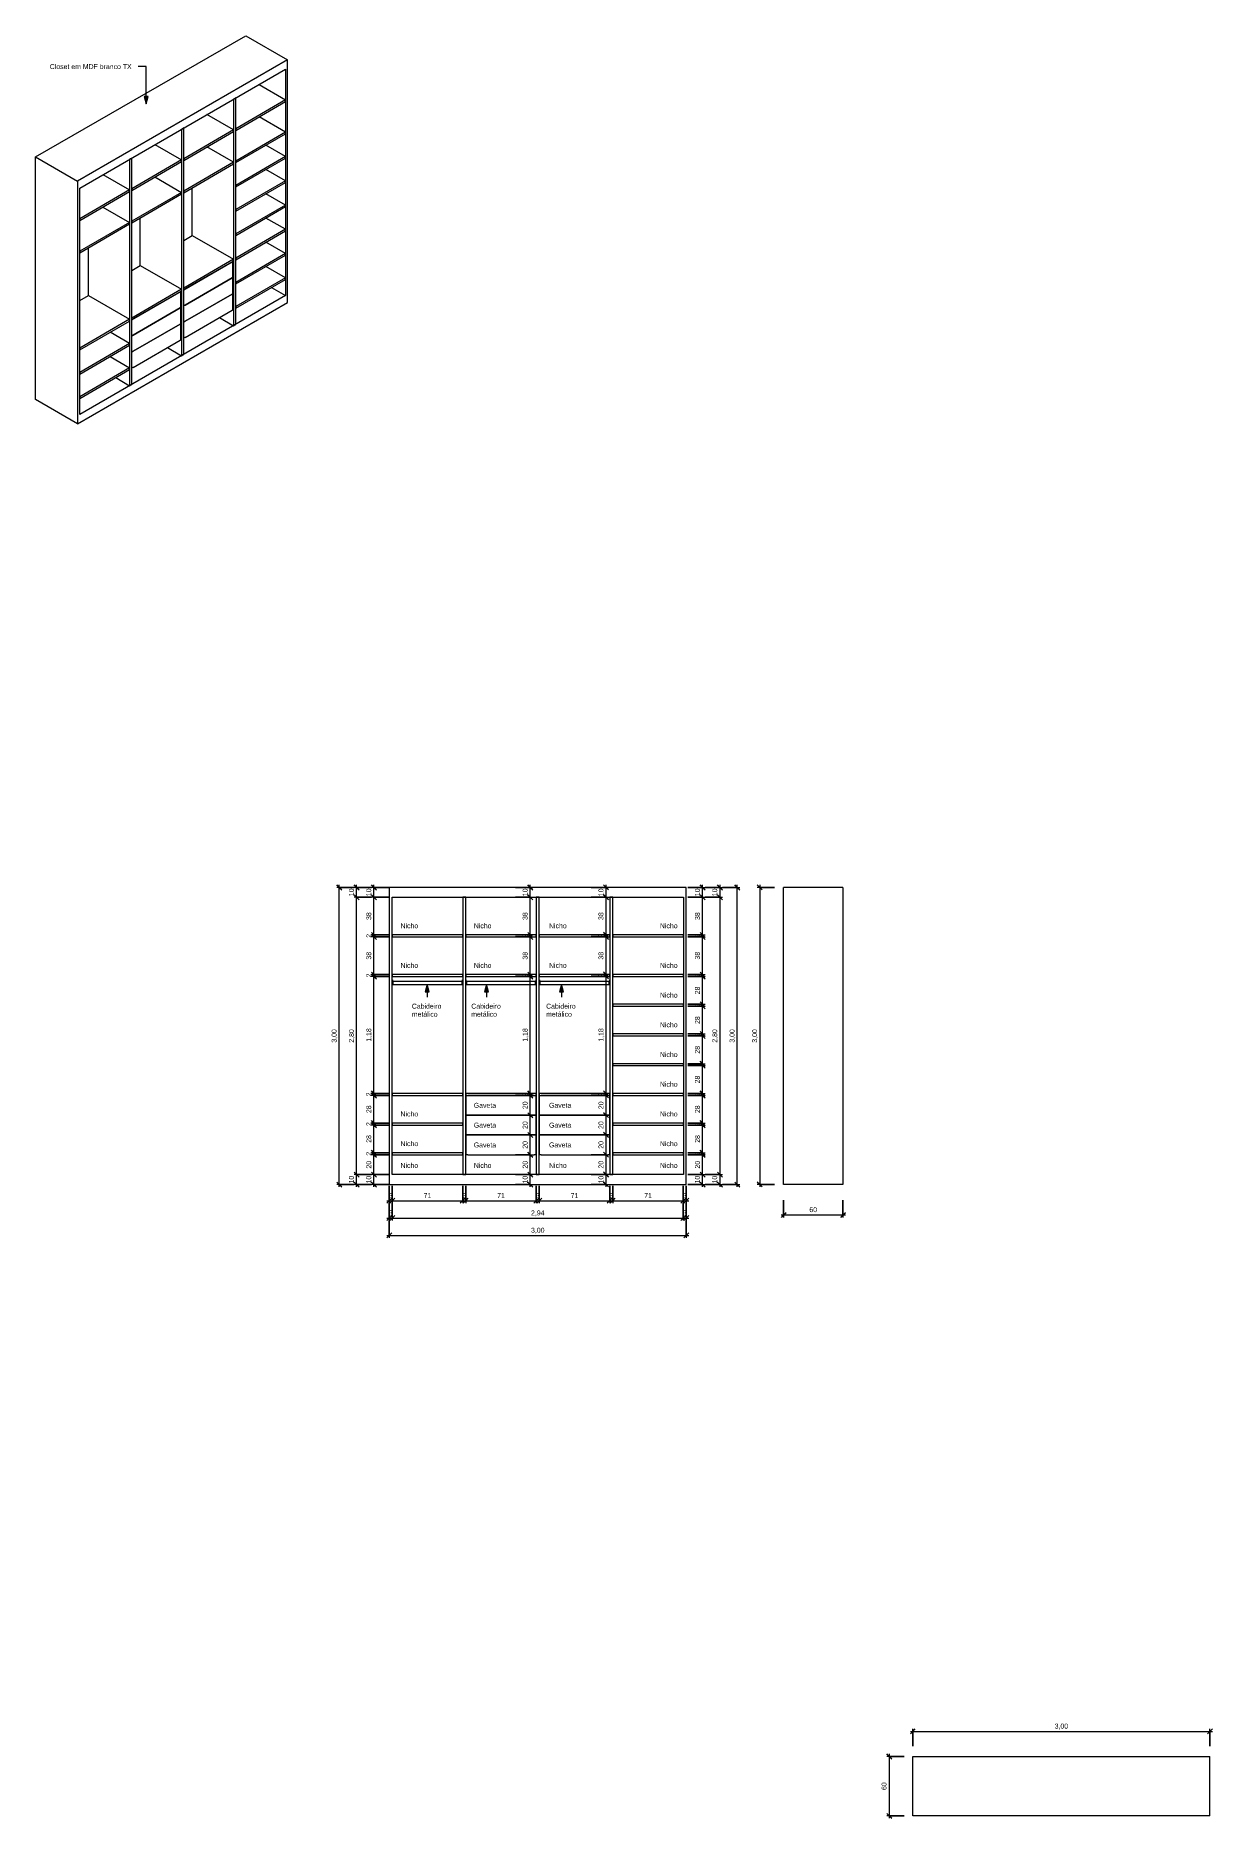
# Model space of a CAD drawing. Header units: millimetres. Extents: x 5059 to 16943, y -6200 to 11800.
import ezdxf

# ---------------------------------------------------------------- set-up
doc = ezdxf.new("R2010")
doc.units = ezdxf.units.MM
for name, color, linetype, lineweight in [('A-ANNO-DIMS', 211, 'Continuous', 9), ('A-ANNO-DIMS-25', 211, 'Continuous', 9), ('G-ANNO-TEXT', 231, 'Continuous', 9), ('I-FURN', 30, 'Continuous', 9)]:
    doc.layers.add(name, color=color, linetype=linetype, lineweight=lineweight)
doc.styles.add('@Arial Unicode MS', font='ARIALUNI.TTF', dxfattribs={"height": 50})
doc.styles.add('Arial', font='arial.ttf', dxfattribs={"height": 50})
doc.dimstyles.new('CRT_-__Metros_-_Linha_de_chamada_3_5_mm', dxfattribs={"dimscale": 304.8, "dimtxt": 50.292243, "dimasz": 0.164042, "dimexe": 0.082021, "dimexo": 0.0625, "dimgap": 0.04101, "dimtad": 1, "dimdec": 0, "dimlfac": 0.1, "dimdsep": 46, "dimtxsty": '@Arial Unicode MS', "dimblk1": 'OBLIQUE', "dimblk2": 'OBLIQUE', "dimsah": 1, "dimcen": 0.09, "dimdle": 0.082021, "dimazin": 0, "dimtfac": 1, "dimtdec": 4, "dimtix": 1, "dimtmove": 0, "dimatfit": 3, "dimfxl": 0.492126, "dimfxlon": 1, "dimtvp": 1, "dimtolj": 1, "dimtzin": 0, "dimarcsym": 2})
doc.dimstyles.new('CRT_-__Metros_-_Linha_de_chamada_3_5_mm_1', dxfattribs={"dimscale": 304.8, "dimtxt": 50.292243, "dimasz": 0.164042, "dimexe": 0.082021, "dimexo": 0.0625, "dimgap": 0.04101, "dimtad": 1, "dimlfac": 0.001, "dimrnd": 0.01, "dimzin": 0, "dimdsep": 46, "dimtxsty": '@Arial Unicode MS', "dimblk1": 'OBLIQUE', "dimblk2": 'OBLIQUE', "dimsah": 1, "dimcen": 0.09, "dimdle": 0.082021, "dimazin": 0, "dimtfac": 1, "dimtdec": 4, "dimtix": 1, "dimtmove": 0, "dimatfit": 3, "dimfxl": 0.492126, "dimfxlon": 1, "dimtvp": 1, "dimtolj": 1, "dimtzin": 0, "dimarcsym": 2})

msp = doc.modelspace()

# ---------------------------------------------------------------- texts
at = {"layer": 'G-ANNO-TEXT', "color": 7, "char_height": 50, "attachment_point": 1, "style": 'Arial'}
for s, insert, width in [('Closet em MDF branco TX', (5201.47, 11513.162), 1022.15156), ('Nicho', (8743.733, 2837.308), 222.46828), ('Nicho', (9483.733, 2837.308), 222.46828), ('Nicho', (10243.733, 2837.308), 222.46828), ('Nicho', (11363.733, 2837.308), 222.46828), ('Nicho', (8743.733, 2437.308), 222.46828), ('Nicho', (9483.733, 2437.308), 222.46828), ('Nicho', (10243.733, 2437.308), 222.46828), ('Nicho', (11363.733, 2437.308), 222.46828), ('Cabideiro', (8858.011, 2025.573), 370.78047), ('Cabideiro', (9458.011, 2025.573), 370.78047), ('Cabideiro', (10214.292, 2025.573), 370.78047), ('Nicho', (11363.733, 2137.308), 222.46828), ('metálico', (8858.011, 1944.544), 324.68344), ('metálico', (9458.011, 1944.544), 324.68344), ('metálico', (10214.292, 1944.544), 324.68344), ('Nicho', (11363.733, 1837.308), 222.46828), ('Nicho', (11363.733, 1537.308), 222.46828), ('Nicho', (11363.733, 1237.308), 222.46828), ('Nicho', (8743.733, 937.308), 222.46828), ('Gaveta', (9483.733, 1024.354), 280.59062), ('Gaveta', (10243.733, 1024.354), 280.59062), ('Nicho', (11363.733, 937.308), 222.46828), ('Gaveta', (9483.733, 824.354), 280.59062), ('Gaveta', (10243.733, 824.354), 280.59062), ('Nicho', (8743.733, 637.308), 222.46828), ('Gaveta', (9483.733, 624.354), 280.59062), ('Gaveta', (10243.733, 624.354), 280.59062), ('Nicho', (11363.733, 637.308), 222.46828), ('Nicho', (8743.733, 417.308), 222.46828), ('Nicho', (9483.733, 417.308), 222.46828), ('Nicho', (10243.733, 417.308), 222.46828), ('Nicho', (11363.733, 417.308), 222.46828)]:
    msp.add_mtext(s, dxfattribs=dict(at, insert=insert, width=width))

# ---------------------------------------------------------------- blocks, each defined once
blk = doc.blocks.new('CLOSET 02 - CLOSET 02-4326823-VISTA 3D CLOSET 02')
at = {"layer": 'I-FURN'}
for p, q in [((5059, 10576), (7180, 11800)), ((7180, 11800), (7604, 11555)), ((7604, 11555), (5483, 10331)), ((7604, 9106), (7604, 11555)), ((5504, 10261), (7583, 11462)), ((7583, 11462), (7583, 9175)), ((7079, 11171), (7058, 11158)), ((7079, 8885), (7079, 11171)), ((7315, 11306), (7583, 11151)), ((7058, 10848), (6789, 11003)), ((7058, 11158), (7058, 8872)), ((7583, 11151), (7079, 10860)), ((7079, 10844), (7583, 11135)), ((7583, 11135), (7583, 11151)), ((6554, 10868), (6533, 10855)), ((6533, 10855), (6533, 8569)), ((6554, 8581), (6554, 10868)), ((7058, 10848), (6554, 10557)), ((6554, 10541), (7058, 10832)), ((7058, 10832), (7058, 10848)), ((7079, 10860), (7079, 10844)), ((7583, 10825), (7079, 10534)), ((7079, 10518), (7583, 10808)), ((7583, 10825), (7315, 10980)), ((7583, 10808), (7583, 10825)), ((6264, 10700), (6533, 10545)), ((7058, 10522), (6789, 10677)), ((7583, 10580), (7385, 10694)), ((5059, 8126), (5059, 10576)), ((5059, 10576), (5483, 10331)), ((6029, 10564), (6008, 10552)), ((6008, 10552), (6008, 8266)), ((6029, 8278), (6029, 10564)), ((6533, 10545), (6029, 10254)), ((6029, 10238), (6533, 10529)), ((6533, 10529), (6533, 10545)), ((6554, 10557), (6554, 10541)), ((7058, 10522), (6554, 10231)), ((6554, 10214), (7058, 10505)), ((7058, 10505), (7058, 10522)), ((7583, 10580), (7079, 10289)), ((7079, 10273), (7583, 10563)), ((7079, 10534), (7079, 10518)), ((7583, 10335), (7385, 10449)), ((7583, 10563), (7583, 10580)), ((5483, 10331), (5483, 7881)), ((5504, 7975), (5504, 10261)), ((5739, 10397), (6008, 10242)), ((6264, 10374), (6533, 10218)), ((6641, 9783), (6641, 10264)), ((7583, 10335), (7079, 10044)), ((7079, 10028), (7583, 10318)), ((7079, 10289), (7079, 10273)), ((7583, 10318), (7583, 10335)), ((6008, 10242), (5504, 9951)), ((5504, 9935), (6008, 10226)), ((6008, 10226), (6008, 10242)), ((6029, 10254), (6029, 10238)), ((6533, 10218), (6029, 9928)), ((6029, 9911), (6533, 10202)), ((6533, 10202), (6533, 10218)), ((6554, 10231), (6554, 10214)), ((7583, 10090), (7079, 9799)), ((7583, 10090), (7385, 10204)), ((7583, 10074), (7583, 10090)), ((5504, 9951), (5504, 9935)), ((6008, 9915), (5504, 9624)), ((5739, 10070), (6008, 9915)), ((6008, 9899), (6008, 9915)), ((6029, 9928), (6029, 9911)), ((6116, 9480), (6116, 9961)), ((7079, 9783), (7583, 10074)), ((7079, 10044), (7079, 10028)), ((7583, 9845), (7385, 9959)), ((5504, 9608), (6008, 9899)), ((6554, 9733), (6641, 9783)), ((6641, 9783), (7058, 9542)), ((7583, 9845), (7079, 9554)), ((7079, 9538), (7583, 9829)), ((7079, 9799), (7079, 9783)), ((7583, 9829), (7583, 9845)), ((5504, 9624), (5504, 9608)), ((5591, 9176), (5591, 9658)), ((7058, 9542), (6554, 9251)), ((7058, 9525), (7058, 9542)), ((7583, 9600), (7079, 9309)), ((7079, 9293), (7583, 9584)), ((7079, 9554), (7079, 9538)), ((7583, 9600), (7385, 9714)), ((7583, 9584), (7583, 9600)), ((6029, 9430), (6116, 9480)), ((6116, 9480), (6533, 9239)), ((6554, 9235), (7044, 9517)), ((7044, 9517), (6569, 9243)), ((7044, 9517), (7058, 9525)), ((7044, 9517), (7044, 9517)), ((7050, 9362), (7050, 9525)), ((7050, 9199), (7050, 9362)), ((7583, 9355), (7385, 9469)), ((6533, 9239), (6029, 8948)), ((6029, 8931), (6533, 9222)), ((6519, 9214), (6043, 8940)), ((6525, 9059), (6525, 9222)), ((6533, 9222), (6533, 9239)), ((6554, 9251), (6554, 9235)), ((6569, 9079), (7044, 9354)), ((7044, 9354), (6569, 9079)), ((6569, 8916), (7044, 9191)), ((7044, 9191), (6569, 8916)), ((7050, 9036), (7050, 9199)), ((7583, 9355), (7079, 9064)), ((7079, 9048), (7583, 9339)), ((7079, 9309), (7079, 9293)), ((7442, 9257), (7583, 9175)), ((7583, 9339), (7583, 9355)), ((5483, 7881), (7604, 9106)), ((5504, 9126), (5591, 9176)), ((7583, 9175), (5504, 7975)), ((5591, 9176), (6008, 8936)), ((6043, 8776), (6519, 9051)), ((6519, 9051), (6043, 8776)), ((6525, 8896), (6525, 9059)), ((6569, 8753), (7044, 9027)), ((7079, 9064), (7079, 9048)), ((6008, 8936), (5504, 8645)), ((5504, 8628), (6008, 8919)), ((6008, 8919), (6008, 8936)), ((6029, 8948), (6029, 8931)), ((6043, 8613), (6519, 8888)), ((6519, 8888), (6043, 8613)), ((6525, 8732), (6525, 8896)), ((6917, 8954), (7058, 8872)), ((7058, 8872), (7079, 8885)), ((6008, 8691), (5504, 8400)), ((5504, 8383), (6008, 8674)), ((5504, 8645), (5504, 8628)), ((6008, 8691), (5810, 8805)), ((6008, 8674), (6008, 8691)), ((6043, 8450), (6519, 8724)), ((6392, 8651), (6533, 8569)), ((5810, 8560), (6008, 8446)), ((6533, 8569), (6554, 8581)), ((6008, 8446), (5504, 8155)), ((5504, 8138), (6008, 8429)), ((5504, 8400), (5504, 8383)), ((5867, 8348), (6008, 8266)), ((6008, 8429), (6008, 8446)), ((5483, 7881), (5059, 8126)), ((5504, 8155), (5504, 8138)), ((6008, 8266), (6029, 8278))]:
    blk.add_line(p, q, dxfattribs=at)
for points in [[(7050, 9362, 0), (7049, 9359, 0), (7047, 9356, 0), (7044, 9354, 0)], [(7044, 9354, 0), (7047, 9356, 0), (7049, 9359, 0), (7050, 9362, 0)], [(7050, 9199, 0), (7049, 9196, 0), (7047, 9193, 0), (7044, 9191, 0)], [(7044, 9191, 0), (7047, 9193, 0), (7049, 9196, 0), (7050, 9199, 0)], [(6525, 9059, 0), (6524, 9056, 0), (6522, 9053, 0), (6519, 9051, 0)], [(6519, 9051, 0), (6522, 9053, 0), (6524, 9056, 0), (6525, 9059, 0)], [(6569, 9079, 0), (6564, 9078, 0), (6560, 9076, 0), (6554, 9076, 0)], [(6554, 9076, 0), (6560, 9076, 0), (6564, 9078, 0), (6569, 9079, 0)], [(7050, 9036, 0), (7049, 9033, 0), (7047, 9030, 0), (7044, 9027, 0)], [(6525, 8896, 0), (6524, 8893, 0), (6522, 8890, 0), (6519, 8888, 0)], [(6519, 8888, 0), (6522, 8890, 0), (6524, 8893, 0), (6525, 8896, 0)], [(6569, 8916, 0), (6564, 8914, 0), (6560, 8913, 0), (6554, 8913, 0)], [(6554, 8913, 0), (6560, 8913, 0), (6564, 8914, 0), (6569, 8916, 0)], [(6043, 8776, 0), (6039, 8774, 0), (6035, 8773, 0), (6029, 8773, 0)], [(6029, 8773, 0), (6035, 8773, 0), (6039, 8774, 0), (6043, 8776, 0)], [(6525, 8732, 0), (6524, 8729, 0), (6522, 8727, 0), (6519, 8724, 0)], [(6569, 8753, 0), (6564, 8751, 0), (6560, 8750, 0), (6554, 8749, 0)], [(6043, 8613, 0), (6039, 8611, 0), (6035, 8610, 0), (6029, 8610, 0)], [(6029, 8610, 0), (6035, 8610, 0), (6039, 8611, 0), (6043, 8613, 0)], [(6043, 8450, 0), (6039, 8448, 0), (6035, 8447, 0), (6029, 8446, 0)]]:
    blk.add_polyline3d(points, dxfattribs=at)
blk = doc.blocks.new('CLOSET 02 - CLOSET 02-4326823-VISTA FRONTAL CLOSET 02')
at = {"layer": 'I-FURN'}
for p, q in [((16330, 3200), (13330, 3200)), ((13330, 3200), (13330, 200)), ((13360, 300), (13360, 3100)), ((13360, 3100), (16300, 3100)), ((14102, 3100), (14072, 3100)), ((14072, 3100), (14072, 300)), ((14102, 300), (14102, 3100)), ((14845, 3100), (14815, 3100)), ((14815, 3100), (14815, 300)), ((14845, 300), (14845, 3100)), ((15587, 3100), (15557, 3100)), ((15557, 3100), (15557, 300)), ((15587, 300), (15587, 3100)), ((16300, 3100), (16300, 300)), ((16330, 200), (16330, 3200)), ((14072, 2720), (13360, 2720)), ((13360, 2720), (13360, 2700)), ((14072, 2700), (14072, 2720)), ((14815, 2720), (14102, 2720)), ((14102, 2720), (14102, 2700)), ((14815, 2700), (14815, 2720)), ((15557, 2720), (14845, 2720)), ((14845, 2720), (14845, 2700)), ((15557, 2700), (15557, 2720)), ((16300, 2720), (15587, 2720)), ((15587, 2720), (15587, 2700)), ((16300, 2700), (16300, 2720)), ((13360, 2700), (14072, 2700)), ((14102, 2700), (14815, 2700)), ((14845, 2700), (15557, 2700)), ((15587, 2700), (16300, 2700)), ((14072, 2320), (13360, 2320)), ((13360, 2320), (13360, 2300)), ((13360, 2300), (14072, 2300)), ((13361, 2268), (13360, 2268)), ((13361, 2250), (13360, 2250)), ((13360, 2219), (13361, 2219)), ((13361, 2268), (13361, 2268)), ((13361, 2268), (13361, 2266)), ((13361, 2266), (13361, 2250)), ((13361, 2227), (13361, 2250)), ((13361, 2250), (13361, 2250)), ((13367, 2243), (13361, 2250)), ((13361, 2250), (13361, 2227)), ((13361, 2250), (13361, 2250)), ((14071, 2250), (13361, 2250)), ((13361, 2219), (13361, 2227)), ((13361, 2227), (13361, 2219)), ((13361, 2220), (14071, 2220)), ((13361, 2219), (13367, 2219)), ((13367, 2243), (13367, 2227)), ((13367, 2227), (13367, 2219)), ((14071, 2250), (14065, 2243)), ((14065, 2227), (14065, 2243)), ((14065, 2219), (14065, 2227)), ((14065, 2219), (14071, 2219)), ((14072, 2268), (14071, 2268)), ((14071, 2266), (14071, 2268)), ((14071, 2268), (14071, 2268)), ((14071, 2250), (14071, 2266)), ((14071, 2250), (14071, 2250)), ((14071, 2250), (14071, 2227)), ((14071, 2250), (14071, 2250)), ((14071, 2227), (14071, 2250)), ((14072, 2250), (14071, 2250)), ((14071, 2227), (14071, 2219)), ((14071, 2219), (14071, 2227)), ((14071, 2219), (14072, 2219)), ((14072, 2300), (14072, 2320)), ((14815, 2320), (14102, 2320)), ((14102, 2320), (14102, 2300)), ((14102, 2300), (14815, 2300)), ((14103, 2268), (14102, 2268)), ((14103, 2250), (14102, 2250)), ((14102, 2219), (14103, 2219)), ((14103, 2268), (14103, 2268)), ((14103, 2268), (14103, 2266)), ((14103, 2266), (14103, 2250)), ((14103, 2227), (14103, 2250)), ((14103, 2250), (14103, 2250)), ((14110, 2243), (14103, 2250)), ((14103, 2250), (14103, 2227)), ((14103, 2250), (14103, 2250)), ((14814, 2250), (14103, 2250)), ((14103, 2219), (14103, 2227)), ((14103, 2227), (14103, 2219)), ((14103, 2220), (14814, 2220)), ((14103, 2219), (14110, 2219)), ((14110, 2243), (14110, 2227)), ((14110, 2227), (14110, 2219)), ((14814, 2250), (14807, 2243)), ((14807, 2227), (14807, 2243)), ((14807, 2219), (14807, 2227)), ((14807, 2219), (14814, 2219)), ((14815, 2268), (14814, 2268)), ((14814, 2266), (14814, 2268)), ((14814, 2268), (14814, 2268)), ((14814, 2250), (14814, 2266)), ((14814, 2250), (14814, 2250)), ((14814, 2250), (14814, 2227)), ((14814, 2250), (14814, 2250)), ((14814, 2227), (14814, 2250)), ((14815, 2250), (14814, 2250)), ((14814, 2227), (14814, 2219)), ((14814, 2219), (14814, 2227)), ((14814, 2219), (14815, 2219)), ((14815, 2300), (14815, 2320)), ((15557, 2320), (14845, 2320)), ((14845, 2320), (14845, 2300)), ((14845, 2300), (15557, 2300)), ((14846, 2268), (14845, 2268)), ((14846, 2250), (14845, 2250)), ((14845, 2219), (14846, 2219)), ((14846, 2268), (14846, 2268)), ((14846, 2268), (14846, 2266)), ((14846, 2266), (14846, 2250)), ((14846, 2227), (14846, 2250)), ((14846, 2250), (14846, 2250)), ((14852, 2243), (14846, 2250)), ((14846, 2250), (14846, 2227)), ((14846, 2250), (14846, 2250)), ((15556, 2250), (14846, 2250)), ((14846, 2219), (14846, 2227)), ((14846, 2227), (14846, 2219)), ((14846, 2220), (15556, 2220)), ((14846, 2219), (14852, 2219)), ((14852, 2243), (14852, 2227)), ((14852, 2227), (14852, 2219)), ((15556, 2250), (15550, 2243)), ((15550, 2227), (15550, 2243)), ((15550, 2219), (15550, 2227)), ((15550, 2219), (15556, 2219)), ((15557, 2268), (15556, 2268)), ((15556, 2266), (15556, 2268)), ((15556, 2268), (15556, 2268)), ((15556, 2250), (15556, 2266)), ((15556, 2250), (15556, 2250)), ((15556, 2250), (15556, 2227)), ((15556, 2250), (15556, 2250)), ((15556, 2227), (15556, 2250)), ((15557, 2250), (15556, 2250)), ((15556, 2227), (15556, 2219)), ((15556, 2219), (15556, 2227)), ((15556, 2219), (15557, 2219)), ((15557, 2300), (15557, 2320)), ((16300, 2320), (15587, 2320)), ((15587, 2320), (15587, 2300)), ((15587, 2300), (16300, 2300)), ((16300, 2300), (16300, 2320)), ((16300, 2020), (15587, 2020)), ((15587, 2020), (15587, 2000)), ((15587, 2000), (16300, 2000)), ((16300, 2000), (16300, 2020)), ((16300, 1720), (15587, 1720)), ((15587, 1720), (15587, 1700)), ((15587, 1700), (16300, 1700)), ((16300, 1700), (16300, 1720)), ((16300, 1420), (15587, 1420)), ((15587, 1420), (15587, 1400)), ((15587, 1400), (16300, 1400)), ((16300, 1400), (16300, 1420)), ((14072, 1120), (13360, 1120)), ((13360, 1120), (13360, 1100)), ((13360, 1100), (14072, 1100)), ((14072, 1100), (14072, 1120)), ((14815, 1120), (14102, 1120)), ((14102, 1120), (14102, 1100)), ((14102, 1100), (14102, 900)), ((14102, 1100), (14815, 1100)), ((14795, 1100), (14122, 1100)), ((14815, 1100), (14815, 1120)), ((14815, 900), (14815, 1100)), ((15557, 1120), (14845, 1120)), ((14845, 1120), (14845, 1100)), ((14845, 1100), (14845, 900)), ((14845, 1100), (15557, 1100)), ((15537, 1100), (14865, 1100)), ((15557, 1100), (15557, 1120)), ((15557, 900), (15557, 1100)), ((16300, 1120), (15587, 1120)), ((15587, 1120), (15587, 1100)), ((15587, 1100), (16300, 1100)), ((16300, 1100), (16300, 1120)), ((14072, 820), (13360, 820)), ((13360, 820), (13360, 800)), ((13360, 800), (14072, 800)), ((14072, 800), (14072, 820)), ((14122, 900), (14102, 900)), ((14102, 900), (14102, 700)), ((14102, 900), (14122, 900)), ((14122, 900), (14795, 900)), ((14795, 900), (14122, 900)), ((14815, 900), (14795, 900)), ((14795, 900), (14815, 900)), ((14815, 700), (14815, 900)), ((14865, 900), (14845, 900)), ((14845, 900), (14845, 700)), ((14845, 900), (14865, 900)), ((14865, 900), (15537, 900)), ((15537, 900), (14865, 900)), ((15557, 900), (15537, 900)), ((15537, 900), (15557, 900)), ((15557, 700), (15557, 900)), ((16300, 820), (15587, 820)), ((15587, 820), (15587, 800)), ((15587, 800), (16300, 800)), ((16300, 800), (16300, 820)), ((14122, 700), (14102, 700)), ((14102, 700), (14102, 500)), ((14102, 700), (14122, 700)), ((14122, 700), (14795, 700)), ((14795, 700), (14122, 700)), ((14815, 700), (14795, 700)), ((14795, 700), (14815, 700)), ((14815, 500), (14815, 700)), ((14865, 700), (14845, 700)), ((14845, 700), (14845, 500)), ((14845, 700), (14865, 700)), ((14865, 700), (15537, 700)), ((15537, 700), (14865, 700)), ((15557, 700), (15537, 700)), ((15537, 700), (15557, 700)), ((15557, 500), (15557, 700)), ((14072, 520), (13360, 520)), ((13360, 520), (13360, 500)), ((13360, 500), (14072, 500)), ((14072, 500), (14072, 520)), ((14122, 500), (14102, 500)), ((14122, 500), (14795, 500)), ((14815, 500), (14795, 500)), ((14865, 500), (14845, 500)), ((14865, 500), (15537, 500)), ((15557, 500), (15537, 500)), ((16300, 520), (15587, 520)), ((15587, 520), (15587, 500)), ((15587, 500), (16300, 500)), ((16300, 500), (16300, 520)), ((13330, 200), (16330, 200)), ((16300, 300), (13360, 300)), ((14072, 300), (14102, 300)), ((14815, 300), (14845, 300)), ((15557, 300), (15587, 300))]:
    blk.add_line(p, q, dxfattribs=at)
blk = doc.blocks.new('CLOSET 02 - CLOSET 02-4326823-VISTA LATERAL CLOSET 02')
at = {"layer": 'I-FURN'}
for p, q in [((5575, 200), (5575, 3200)), ((6175, 3200), (5575, 3200)), ((6175, 3200), (6175, 200)), ((6175, 200), (5575, 200))]:
    blk.add_line(p, q, dxfattribs=at)
blk = doc.blocks.new('CLOSET 02 - CLOSET 02-4326823-VISTA SUPERIOR CLOSET 02')
at = {"layer": 'I-FURN'}
for p, q in [((-16330, -5575), (-13330, -5575)), ((-16330, -6175), (-16330, -5575)), ((-13330, -6175), (-13330, -5575)), ((-13330, -6175), (-16330, -6175))]:
    blk.add_line(p, q, dxfattribs=at)
blk = doc.blocks.new('DIMBLOCK1-VISTA FRONTAL CLOSET 02')
at = {"layer": 'A-ANNO-DIMS-25', "lineweight": 18}
for p, q in [((8475, 300), (8450, 325)), ((8475, 200), (8450, 225)), ((8475, 300), (8500, 275)), ((8475, 200), (8500, 175))]:
    blk.add_line(p, q, dxfattribs=at)
at = {"layer": 'A-ANNO-DIMS-25'}
for p, q in [((8625, 300), (8450, 300)), ((8625, 200), (8450, 200)), ((8475, 175), (8475, 300)), ((8475, 300), (8625, 300)), ((8475, 200), (8625, 200))]:
    blk.add_line(p, q, dxfattribs=at)
at = {"layer": 'A-ANNO-DIMS-25', "color": 0, "insert": (8398, 211), "char_height": 50, "width": 92.94, "attachment_point": 1, "rotation": 90, "line_spacing_factor": 1.117605, "style": '@Arial Unicode MS'}
blk.add_mtext('10', dxfattribs=at)
blk = doc.blocks.new('_Oblique')
at = {"color": 0, "linetype": 'ByBlock', "lineweight": -2}
blk.add_line((-0.5, -0.5), (0.5, 0.5), dxfattribs=at)
blk = doc.blocks.new('DIMBLOCK2-VISTA FRONTAL CLOSET 02')
at = {"layer": 'A-ANNO-DIMS-25', "lineweight": 18}
for p, q in [((8475, 500), (8450, 525)), ((8475, 500), (8500, 475)), ((8475, 300), (8450, 325)), ((8475, 300), (8500, 275))]:
    blk.add_line(p, q, dxfattribs=at)
at = {"layer": 'A-ANNO-DIMS-25'}
for p, q in [((8625, 500), (8450, 500)), ((8475, 300), (8475, 500)), ((8475, 500), (8625, 500)), ((8625, 300), (8450, 300)), ((8475, 300), (8625, 300))]:
    blk.add_line(p, q, dxfattribs=at)
at = {"layer": 'A-ANNO-DIMS-25', "color": 0, "insert": (8398, 361), "char_height": 50, "width": 92.94, "attachment_point": 1, "rotation": 90, "line_spacing_factor": 1.117605, "style": '@Arial Unicode MS'}
blk.add_mtext('20', dxfattribs=at)
blk = doc.blocks.new('DIMBLOCK3-VISTA FRONTAL CLOSET 02')
at = {"layer": 'A-ANNO-DIMS-25', "lineweight": 18}
for p, q in [((8475, 520), (8450, 545)), ((8475, 500), (8450, 525)), ((8475, 520), (8500, 495)), ((8475, 500), (8500, 475))]:
    blk.add_line(p, q, dxfattribs=at)
at = {"layer": 'A-ANNO-DIMS-25'}
for p, q in [((8625, 520), (8450, 520)), ((8625, 500), (8450, 500)), ((8475, 500), (8475, 520)), ((8475, 520), (8625, 520)), ((8475, 500), (8625, 500))]:
    blk.add_line(p, q, dxfattribs=at)
at = {"layer": 'A-ANNO-DIMS-25', "color": 0, "insert": (8398, 491), "char_height": 50, "width": 46.47, "attachment_point": 1, "rotation": 90, "line_spacing_factor": 1.117605, "style": '@Arial Unicode MS'}
blk.add_mtext('2', dxfattribs=at)
blk = doc.blocks.new('DIMBLOCK4-VISTA FRONTAL CLOSET 02')
at = {"layer": 'A-ANNO-DIMS-25', "lineweight": 18}
for p, q in [((8475, 800), (8450, 825)), ((8475, 800), (8500, 775)), ((8475, 520), (8450, 545)), ((8475, 520), (8500, 495))]:
    blk.add_line(p, q, dxfattribs=at)
at = {"layer": 'A-ANNO-DIMS-25'}
for p, q in [((8625, 800), (8450, 800)), ((8475, 520), (8475, 800)), ((8475, 800), (8625, 800)), ((8625, 520), (8450, 520)), ((8475, 520), (8625, 520))]:
    blk.add_line(p, q, dxfattribs=at)
at = {"layer": 'A-ANNO-DIMS-25', "color": 0, "insert": (8398, 621), "char_height": 50, "width": 92.94, "attachment_point": 1, "rotation": 90, "line_spacing_factor": 1.117605, "style": '@Arial Unicode MS'}
blk.add_mtext('28', dxfattribs=at)
blk = doc.blocks.new('DIMBLOCK5-VISTA FRONTAL CLOSET 02')
at = {"layer": 'A-ANNO-DIMS-25', "lineweight": 18}
for p, q in [((8475, 820), (8450, 845)), ((8475, 800), (8450, 825)), ((8475, 820), (8500, 795)), ((8475, 800), (8500, 775))]:
    blk.add_line(p, q, dxfattribs=at)
at = {"layer": 'A-ANNO-DIMS-25'}
for p, q in [((8625, 820), (8450, 820)), ((8625, 800), (8450, 800)), ((8475, 800), (8475, 820)), ((8475, 820), (8625, 820)), ((8475, 800), (8625, 800))]:
    blk.add_line(p, q, dxfattribs=at)
at = {"layer": 'A-ANNO-DIMS-25', "color": 0, "insert": (8398, 791), "char_height": 50, "width": 46.47, "attachment_point": 1, "rotation": 90, "line_spacing_factor": 1.117605, "style": '@Arial Unicode MS'}
blk.add_mtext('2', dxfattribs=at)
blk = doc.blocks.new('DIMBLOCK6-VISTA FRONTAL CLOSET 02')
at = {"layer": 'A-ANNO-DIMS-25', "lineweight": 18}
for p, q in [((8475, 1100), (8450, 1125)), ((8475, 1100), (8500, 1075)), ((8475, 820), (8450, 845)), ((8475, 820), (8500, 795))]:
    blk.add_line(p, q, dxfattribs=at)
at = {"layer": 'A-ANNO-DIMS-25'}
for p, q in [((8625, 1100), (8450, 1100)), ((8475, 820), (8475, 1100)), ((8475, 1100), (8625, 1100)), ((8625, 820), (8450, 820)), ((8475, 820), (8625, 820))]:
    blk.add_line(p, q, dxfattribs=at)
at = {"layer": 'A-ANNO-DIMS-25', "color": 0, "insert": (8398, 921), "char_height": 50, "width": 92.94, "attachment_point": 1, "rotation": 90, "line_spacing_factor": 1.117605, "style": '@Arial Unicode MS'}
blk.add_mtext('28', dxfattribs=at)
blk = doc.blocks.new('DIMBLOCK7-VISTA FRONTAL CLOSET 02')
at = {"layer": 'A-ANNO-DIMS-25', "lineweight": 18}
for p, q in [((8475, 1120), (8450, 1145)), ((8475, 1100), (8450, 1125)), ((8475, 1120), (8500, 1095)), ((8475, 1100), (8500, 1075))]:
    blk.add_line(p, q, dxfattribs=at)
at = {"layer": 'A-ANNO-DIMS-25'}
for p, q in [((8625, 1120), (8450, 1120)), ((8625, 1100), (8450, 1100)), ((8475, 1100), (8475, 1120)), ((8475, 1120), (8625, 1120)), ((8475, 1100), (8625, 1100))]:
    blk.add_line(p, q, dxfattribs=at)
at = {"layer": 'A-ANNO-DIMS-25', "color": 0, "insert": (8398, 1091), "char_height": 50, "width": 46.47, "attachment_point": 1, "rotation": 90, "line_spacing_factor": 1.117605, "style": '@Arial Unicode MS'}
blk.add_mtext('2', dxfattribs=at)
blk = doc.blocks.new('DIMBLOCK8-VISTA FRONTAL CLOSET 02')
at = {"layer": 'A-ANNO-DIMS-25', "lineweight": 18}
for p, q in [((8475, 2300), (8450, 2325)), ((8475, 2300), (8500, 2275)), ((8475, 1120), (8450, 1145)), ((8475, 1120), (8500, 1095))]:
    blk.add_line(p, q, dxfattribs=at)
at = {"layer": 'A-ANNO-DIMS-25'}
for p, q in [((8625, 2300), (8450, 2300)), ((8475, 1120), (8475, 2300)), ((8475, 2300), (8625, 2300)), ((8625, 1120), (8450, 1120)), ((8475, 1120), (8625, 1120))]:
    blk.add_line(p, q, dxfattribs=at)
at = {"layer": 'A-ANNO-DIMS-25', "color": 0, "insert": (8398, 1642), "char_height": 50, "width": 162.34, "attachment_point": 1, "rotation": 90, "line_spacing_factor": 1.117605, "style": '@Arial Unicode MS'}
blk.add_mtext('1,18', dxfattribs=at)
blk = doc.blocks.new('DIMBLOCK9-VISTA FRONTAL CLOSET 02')
at = {"layer": 'A-ANNO-DIMS-25', "lineweight": 18}
for p, q in [((8475, 2320), (8450, 2345)), ((8475, 2300), (8450, 2325)), ((8475, 2320), (8500, 2295)), ((8475, 2300), (8500, 2275))]:
    blk.add_line(p, q, dxfattribs=at)
at = {"layer": 'A-ANNO-DIMS-25'}
for p, q in [((8625, 2320), (8450, 2320)), ((8625, 2300), (8450, 2300)), ((8475, 2300), (8475, 2320)), ((8475, 2320), (8625, 2320)), ((8475, 2300), (8625, 2300))]:
    blk.add_line(p, q, dxfattribs=at)
at = {"layer": 'A-ANNO-DIMS-25', "color": 0, "insert": (8398, 2291), "char_height": 50, "width": 46.47, "attachment_point": 1, "rotation": 90, "line_spacing_factor": 1.117605, "style": '@Arial Unicode MS'}
blk.add_mtext('2', dxfattribs=at)
blk = doc.blocks.new('DIMBLOCK10-VISTA FRONTAL CLOSET 02')
at = {"layer": 'A-ANNO-DIMS-25', "lineweight": 18}
for p, q in [((8475, 2700), (8450, 2725)), ((8475, 2700), (8500, 2675)), ((8475, 2320), (8450, 2345)), ((8475, 2320), (8500, 2295))]:
    blk.add_line(p, q, dxfattribs=at)
at = {"layer": 'A-ANNO-DIMS-25'}
for p, q in [((8625, 2700), (8450, 2700)), ((8475, 2320), (8475, 2700)), ((8475, 2700), (8625, 2700)), ((8625, 2320), (8450, 2320)), ((8475, 2320), (8625, 2320))]:
    blk.add_line(p, q, dxfattribs=at)
at = {"layer": 'A-ANNO-DIMS-25', "color": 0, "insert": (8398, 2471), "char_height": 50, "width": 92.94, "attachment_point": 1, "rotation": 90, "line_spacing_factor": 1.117605, "style": '@Arial Unicode MS'}
blk.add_mtext('38', dxfattribs=at)
blk = doc.blocks.new('DIMBLOCK11-VISTA FRONTAL CLOSET 02')
at = {"layer": 'A-ANNO-DIMS-25', "lineweight": 18}
for p, q in [((8475, 2720), (8450, 2745)), ((8475, 2700), (8450, 2725)), ((8475, 2720), (8500, 2695)), ((8475, 2700), (8500, 2675))]:
    blk.add_line(p, q, dxfattribs=at)
at = {"layer": 'A-ANNO-DIMS-25'}
for p, q in [((8625, 2720), (8450, 2720)), ((8475, 2700), (8475, 2720)), ((8475, 2720), (8625, 2720)), ((8625, 2700), (8450, 2700)), ((8475, 2700), (8625, 2700))]:
    blk.add_line(p, q, dxfattribs=at)
at = {"layer": 'A-ANNO-DIMS-25', "color": 0, "insert": (8398, 2691), "char_height": 50, "width": 46.47, "attachment_point": 1, "rotation": 90, "line_spacing_factor": 1.117605, "style": '@Arial Unicode MS'}
blk.add_mtext('2', dxfattribs=at)
blk = doc.blocks.new('DIMBLOCK12-VISTA FRONTAL CLOSET 02')
at = {"layer": 'A-ANNO-DIMS-25', "lineweight": 18}
for p, q in [((8475, 3100), (8450, 3125)), ((8475, 3100), (8500, 3075)), ((8475, 2720), (8450, 2745)), ((8475, 2720), (8500, 2695))]:
    blk.add_line(p, q, dxfattribs=at)
at = {"layer": 'A-ANNO-DIMS-25'}
for p, q in [((8625, 3100), (8450, 3100)), ((8475, 2720), (8475, 3100)), ((8475, 3100), (8625, 3100)), ((8625, 2720), (8450, 2720)), ((8475, 2720), (8625, 2720))]:
    blk.add_line(p, q, dxfattribs=at)
at = {"layer": 'A-ANNO-DIMS-25', "color": 0, "insert": (8398, 2871), "char_height": 50, "width": 92.94, "attachment_point": 1, "rotation": 90, "line_spacing_factor": 1.117605, "style": '@Arial Unicode MS'}
blk.add_mtext('38', dxfattribs=at)
blk = doc.blocks.new('DIMBLOCK13-VISTA FRONTAL CLOSET 02')
at = {"layer": 'A-ANNO-DIMS-25', "lineweight": 18}
for p, q in [((8475, 3200), (8450, 3225)), ((8475, 3100), (8450, 3125)), ((8475, 3200), (8500, 3175)), ((8475, 3100), (8500, 3075))]:
    blk.add_line(p, q, dxfattribs=at)
at = {"layer": 'A-ANNO-DIMS-25'}
for p, q in [((8625, 3200), (8450, 3200)), ((8625, 3100), (8450, 3100)), ((8475, 3100), (8475, 3225)), ((8475, 3200), (8625, 3200)), ((8475, 3100), (8625, 3100))]:
    blk.add_line(p, q, dxfattribs=at)
at = {"layer": 'A-ANNO-DIMS-25', "color": 0, "insert": (8398, 3111), "char_height": 50, "width": 92.94, "attachment_point": 1, "rotation": 90, "line_spacing_factor": 1.117605, "style": '@Arial Unicode MS'}
blk.add_mtext('10', dxfattribs=at)
blk = doc.blocks.new('DIMBLOCK14-VISTA FRONTAL CLOSET 02')
at = {"layer": 'A-ANNO-DIMS-25', "lineweight": 18}
for p, q in [((8300, 300), (8275, 325)), ((8300, 200), (8275, 225)), ((8300, 300), (8325, 275)), ((8300, 200), (8325, 175))]:
    blk.add_line(p, q, dxfattribs=at)
at = {"layer": 'A-ANNO-DIMS-25'}
for p, q in [((8450, 300), (8275, 300)), ((8450, 200), (8275, 200)), ((8300, 175), (8300, 300)), ((8300, 300), (8450, 300)), ((8300, 200), (8450, 200))]:
    blk.add_line(p, q, dxfattribs=at)
at = {"layer": 'A-ANNO-DIMS-25', "color": 0, "insert": (8223, 211), "char_height": 50, "width": 92.94, "attachment_point": 1, "rotation": 90, "line_spacing_factor": 1.117605, "style": '@Arial Unicode MS'}
blk.add_mtext('10', dxfattribs=at)
blk = doc.blocks.new('DIMBLOCK15-VISTA FRONTAL CLOSET 02')
at = {"layer": 'A-ANNO-DIMS-25', "lineweight": 18}
for p, q in [((8300, 3100), (8275, 3125)), ((8300, 3100), (8325, 3075)), ((8300, 300), (8275, 325)), ((8300, 300), (8325, 275))]:
    blk.add_line(p, q, dxfattribs=at)
at = {"layer": 'A-ANNO-DIMS-25'}
for p, q in [((8450, 3100), (8275, 3100)), ((8300, 300), (8300, 3100)), ((8300, 3100), (8450, 3100)), ((8450, 300), (8275, 300)), ((8300, 300), (8450, 300))]:
    blk.add_line(p, q, dxfattribs=at)
at = {"layer": 'A-ANNO-DIMS-25', "color": 0, "insert": (8223, 1632), "char_height": 50, "width": 162.34, "attachment_point": 1, "rotation": 90, "line_spacing_factor": 1.117605, "style": '@Arial Unicode MS'}
blk.add_mtext('2,80', dxfattribs=at)
blk = doc.blocks.new('DIMBLOCK16-VISTA FRONTAL CLOSET 02')
at = {"layer": 'A-ANNO-DIMS-25', "lineweight": 18}
for p, q in [((8300, 3200), (8275, 3225)), ((8300, 3100), (8275, 3125)), ((8300, 3200), (8325, 3175)), ((8300, 3100), (8325, 3075))]:
    blk.add_line(p, q, dxfattribs=at)
at = {"layer": 'A-ANNO-DIMS-25'}
for p, q in [((8450, 3200), (8275, 3200)), ((8450, 3100), (8275, 3100)), ((8300, 3100), (8300, 3225)), ((8300, 3200), (8450, 3200)), ((8300, 3100), (8450, 3100))]:
    blk.add_line(p, q, dxfattribs=at)
at = {"layer": 'A-ANNO-DIMS-25', "color": 0, "insert": (8223, 3111), "char_height": 50, "width": 92.94, "attachment_point": 1, "rotation": 90, "line_spacing_factor": 1.117605, "style": '@Arial Unicode MS'}
blk.add_mtext('10', dxfattribs=at)
blk = doc.blocks.new('DIMBLOCK17-VISTA FRONTAL CLOSET 02')
at = {"layer": 'A-ANNO-DIMS-25', "lineweight": 18}
for p, q in [((8125, 3200), (8100, 3225)), ((8125, 3200), (8150, 3175)), ((8125, 200), (8100, 225)), ((8125, 200), (8150, 175))]:
    blk.add_line(p, q, dxfattribs=at)
at = {"layer": 'A-ANNO-DIMS-25'}
for p, q in [((8275, 3200), (8100, 3200)), ((8125, 175), (8125, 3225)), ((8125, 3200), (8275, 3200)), ((8275, 200), (8100, 200)), ((8125, 200), (8275, 200))]:
    blk.add_line(p, q, dxfattribs=at)
at = {"layer": 'A-ANNO-DIMS-25', "color": 0, "insert": (8048, 1632), "char_height": 50, "width": 162.34, "attachment_point": 1, "rotation": 90, "line_spacing_factor": 1.117605, "style": '@Arial Unicode MS'}
blk.add_mtext('3,00', dxfattribs=at)
blk = doc.blocks.new('DIMBLOCK18-VISTA FRONTAL CLOSET 02')
at = {"layer": 'A-ANNO-DIMS-25'}
for p, q in [((8630, 186), (8630, 11)), ((8630, 36), (8630, 186)), ((8660, 186), (8660, 11)), ((8660, 36), (8660, 186)), ((8605, 36), (8660, 36))]:
    blk.add_line(p, q, dxfattribs=at)
at = {"layer": 'A-ANNO-DIMS-25', "lineweight": 18}
for p, q in [((8630, 36), (8605, 11)), ((8630, 36), (8655, 61)), ((8660, 36), (8635, 11)), ((8660, 36), (8685, 61))]:
    blk.add_line(p, q, dxfattribs=at)
at = {"layer": 'A-ANNO-DIMS-25', "color": 0, "insert": (8625, 113), "char_height": 50, "width": 46.47, "attachment_point": 1, "line_spacing_factor": 1.117605, "style": '@Arial Unicode MS'}
blk.add_mtext('3', dxfattribs=at)
blk = doc.blocks.new('DIMBLOCK19-VISTA FRONTAL CLOSET 02')
at = {"layer": 'A-ANNO-DIMS-25'}
for p, q in [((8660, 186), (8660, 11)), ((8660, 36), (8660, 186)), ((9372, 186), (9372, 11)), ((9372, 36), (9372, 186)), ((8660, 36), (9372, 36))]:
    blk.add_line(p, q, dxfattribs=at)
at = {"layer": 'A-ANNO-DIMS-25', "lineweight": 18}
for p, q in [((8660, 36), (8635, 11)), ((8660, 36), (8685, 61)), ((9372, 36), (9347, 11)), ((9372, 36), (9397, 61))]:
    blk.add_line(p, q, dxfattribs=at)
at = {"layer": 'A-ANNO-DIMS-25', "color": 0, "insert": (8977, 113), "char_height": 50, "width": 92.94, "attachment_point": 1, "line_spacing_factor": 1.117605, "style": '@Arial Unicode MS'}
blk.add_mtext('71', dxfattribs=at)
blk = doc.blocks.new('DIMBLOCK20-VISTA FRONTAL CLOSET 02')
at = {"layer": 'A-ANNO-DIMS-25'}
for p, q in [((9372, 186), (9372, 11)), ((9372, 36), (9372, 186)), ((9402, 186), (9402, 11)), ((9402, 36), (9402, 186)), ((9372, 36), (9402, 36))]:
    blk.add_line(p, q, dxfattribs=at)
at = {"layer": 'A-ANNO-DIMS-25', "lineweight": 18}
for p, q in [((9372, 36), (9347, 11)), ((9372, 36), (9397, 61)), ((9402, 36), (9377, 11)), ((9402, 36), (9427, 61))]:
    blk.add_line(p, q, dxfattribs=at)
at = {"layer": 'A-ANNO-DIMS-25', "color": 0, "insert": (9368, 113), "char_height": 50, "width": 46.47, "attachment_point": 1, "line_spacing_factor": 1.117605, "style": '@Arial Unicode MS'}
blk.add_mtext('3', dxfattribs=at)
blk = doc.blocks.new('DIMBLOCK21-VISTA FRONTAL CLOSET 02')
at = {"layer": 'A-ANNO-DIMS-25'}
for p, q in [((9402, 186), (9402, 11)), ((9402, 36), (9402, 186)), ((10115, 186), (10115, 11)), ((10115, 36), (10115, 186)), ((9402, 36), (10115, 36))]:
    blk.add_line(p, q, dxfattribs=at)
at = {"layer": 'A-ANNO-DIMS-25', "lineweight": 18}
for p, q in [((9402, 36), (9377, 11)), ((9402, 36), (9427, 61)), ((10115, 36), (10090, 11)), ((10115, 36), (10140, 61))]:
    blk.add_line(p, q, dxfattribs=at)
at = {"layer": 'A-ANNO-DIMS-25', "color": 0, "insert": (9720, 113), "char_height": 50, "width": 92.94, "attachment_point": 1, "line_spacing_factor": 1.117605, "style": '@Arial Unicode MS'}
blk.add_mtext('71', dxfattribs=at)
blk = doc.blocks.new('DIMBLOCK22-VISTA FRONTAL CLOSET 02')
at = {"layer": 'A-ANNO-DIMS-25'}
for p, q in [((10115, 186), (10115, 11)), ((10115, 36), (10115, 186)), ((10145, 186), (10145, 11)), ((10145, 36), (10145, 186)), ((10115, 36), (10145, 36))]:
    blk.add_line(p, q, dxfattribs=at)
at = {"layer": 'A-ANNO-DIMS-25', "lineweight": 18}
for p, q in [((10115, 36), (10090, 11)), ((10115, 36), (10140, 61)), ((10145, 36), (10120, 11)), ((10145, 36), (10170, 61))]:
    blk.add_line(p, q, dxfattribs=at)
at = {"layer": 'A-ANNO-DIMS-25', "color": 0, "insert": (10110, 113), "char_height": 50, "width": 46.47, "attachment_point": 1, "line_spacing_factor": 1.117605, "style": '@Arial Unicode MS'}
blk.add_mtext('3', dxfattribs=at)
blk = doc.blocks.new('DIMBLOCK23-VISTA FRONTAL CLOSET 02')
at = {"layer": 'A-ANNO-DIMS-25'}
for p, q in [((10145, 186), (10145, 11)), ((10145, 36), (10145, 186)), ((10857, 186), (10857, 11)), ((10857, 36), (10857, 186)), ((10145, 36), (10857, 36))]:
    blk.add_line(p, q, dxfattribs=at)
at = {"layer": 'A-ANNO-DIMS-25', "lineweight": 18}
for p, q in [((10145, 36), (10120, 11)), ((10145, 36), (10170, 61)), ((10857, 36), (10832, 11)), ((10857, 36), (10882, 61))]:
    blk.add_line(p, q, dxfattribs=at)
at = {"layer": 'A-ANNO-DIMS-25', "color": 0, "insert": (10462, 113), "char_height": 50, "width": 92.94, "attachment_point": 1, "line_spacing_factor": 1.117605, "style": '@Arial Unicode MS'}
blk.add_mtext('71', dxfattribs=at)
blk = doc.blocks.new('DIMBLOCK24-VISTA FRONTAL CLOSET 02')
at = {"layer": 'A-ANNO-DIMS-25'}
for p, q in [((10857, 186), (10857, 11)), ((10857, 36), (10857, 186)), ((10887, 186), (10887, 11)), ((10887, 36), (10887, 186)), ((10857, 36), (10887, 36))]:
    blk.add_line(p, q, dxfattribs=at)
at = {"layer": 'A-ANNO-DIMS-25', "lineweight": 18}
for p, q in [((10857, 36), (10832, 11)), ((10857, 36), (10882, 61)), ((10887, 36), (10862, 11)), ((10887, 36), (10912, 61))]:
    blk.add_line(p, q, dxfattribs=at)
at = {"layer": 'A-ANNO-DIMS-25', "color": 0, "insert": (10853, 113), "char_height": 50, "width": 46.47, "attachment_point": 1, "line_spacing_factor": 1.117605, "style": '@Arial Unicode MS'}
blk.add_mtext('3', dxfattribs=at)
blk = doc.blocks.new('DIMBLOCK25-VISTA FRONTAL CLOSET 02')
at = {"layer": 'A-ANNO-DIMS-25'}
for p, q in [((10887, 186), (10887, 11)), ((10887, 36), (10887, 186)), ((11600, 186), (11600, 11)), ((11600, 36), (11600, 186)), ((10887, 36), (11600, 36))]:
    blk.add_line(p, q, dxfattribs=at)
at = {"layer": 'A-ANNO-DIMS-25', "lineweight": 18}
for p, q in [((10887, 36), (10862, 11)), ((10887, 36), (10912, 61)), ((11600, 36), (11575, 11)), ((11600, 36), (11625, 61))]:
    blk.add_line(p, q, dxfattribs=at)
at = {"layer": 'A-ANNO-DIMS-25', "color": 0, "insert": (11205, 113), "char_height": 50, "width": 92.94, "attachment_point": 1, "line_spacing_factor": 1.117605, "style": '@Arial Unicode MS'}
blk.add_mtext('71', dxfattribs=at)
blk = doc.blocks.new('DIMBLOCK26-VISTA FRONTAL CLOSET 02')
at = {"layer": 'A-ANNO-DIMS-25'}
for p, q in [((11600, 186), (11600, 11)), ((11600, 36), (11600, 186)), ((11630, 186), (11630, 11)), ((11630, 36), (11630, 186)), ((11600, 36), (11655, 36))]:
    blk.add_line(p, q, dxfattribs=at)
at = {"layer": 'A-ANNO-DIMS-25', "lineweight": 18}
for p, q in [((11600, 36), (11575, 11)), ((11600, 36), (11625, 61)), ((11630, 36), (11605, 11)), ((11630, 36), (11655, 61))]:
    blk.add_line(p, q, dxfattribs=at)
at = {"layer": 'A-ANNO-DIMS-25', "color": 0, "insert": (11595, 113), "char_height": 50, "width": 46.47, "attachment_point": 1, "line_spacing_factor": 1.117605, "style": '@Arial Unicode MS'}
blk.add_mtext('3', dxfattribs=at)
blk = doc.blocks.new('DIMBLOCK27-VISTA FRONTAL CLOSET 02')
at = {"layer": 'A-ANNO-DIMS-25'}
for p, q in [((8630, 11), (8630, -164)), ((8630, -139), (8630, 11)), ((8660, 11), (8660, -164)), ((8660, -139), (8660, 11)), ((8605, -139), (8660, -139))]:
    blk.add_line(p, q, dxfattribs=at)
at = {"layer": 'A-ANNO-DIMS-25', "lineweight": 18}
for p, q in [((8630, -139), (8605, -164)), ((8630, -139), (8655, -114)), ((8660, -139), (8635, -164)), ((8660, -139), (8685, -114))]:
    blk.add_line(p, q, dxfattribs=at)
at = {"layer": 'A-ANNO-DIMS-25', "color": 0, "insert": (8625, -62), "char_height": 50, "width": 46.47, "attachment_point": 1, "line_spacing_factor": 1.117605, "style": '@Arial Unicode MS'}
blk.add_mtext('3', dxfattribs=at)
blk = doc.blocks.new('DIMBLOCK28-VISTA FRONTAL CLOSET 02')
at = {"layer": 'A-ANNO-DIMS-25'}
for p, q in [((8660, 11), (8660, -164)), ((8660, -139), (8660, 11)), ((11600, 11), (11600, -164)), ((11600, -139), (11600, 11)), ((8660, -139), (11600, -139))]:
    blk.add_line(p, q, dxfattribs=at)
at = {"layer": 'A-ANNO-DIMS-25', "lineweight": 18}
for p, q in [((8660, -139), (8635, -164)), ((8660, -139), (8685, -114)), ((11600, -139), (11575, -164)), ((11600, -139), (11625, -114))]:
    blk.add_line(p, q, dxfattribs=at)
at = {"layer": 'A-ANNO-DIMS-25', "color": 0, "insert": (10062, -62), "char_height": 50, "width": 162.34, "attachment_point": 1, "line_spacing_factor": 1.117605, "style": '@Arial Unicode MS'}
blk.add_mtext('2,94', dxfattribs=at)
blk = doc.blocks.new('DIMBLOCK29-VISTA FRONTAL CLOSET 02')
at = {"layer": 'A-ANNO-DIMS-25'}
for p, q in [((11600, 11), (11600, -164)), ((11600, -139), (11600, 11)), ((11630, 11), (11630, -164)), ((11630, -139), (11630, 11)), ((11600, -139), (11655, -139))]:
    blk.add_line(p, q, dxfattribs=at)
at = {"layer": 'A-ANNO-DIMS-25', "lineweight": 18}
for p, q in [((11600, -139), (11575, -164)), ((11600, -139), (11625, -114)), ((11630, -139), (11605, -164)), ((11630, -139), (11655, -114))]:
    blk.add_line(p, q, dxfattribs=at)
at = {"layer": 'A-ANNO-DIMS-25', "color": 0, "insert": (11595, -62), "char_height": 50, "width": 46.47, "attachment_point": 1, "line_spacing_factor": 1.117605, "style": '@Arial Unicode MS'}
blk.add_mtext('3', dxfattribs=at)
blk = doc.blocks.new('DIMBLOCK30-VISTA FRONTAL CLOSET 02')
at = {"layer": 'A-ANNO-DIMS-25'}
for p, q in [((8630, -164), (8630, -339)), ((8630, -314), (8630, -164)), ((11630, -164), (11630, -339)), ((11630, -314), (11630, -164)), ((8605, -314), (11655, -314))]:
    blk.add_line(p, q, dxfattribs=at)
at = {"layer": 'A-ANNO-DIMS-25', "lineweight": 18}
for p, q in [((8630, -314), (8605, -339)), ((8630, -314), (8655, -289)), ((11630, -314), (11605, -339)), ((11630, -314), (11655, -289))]:
    blk.add_line(p, q, dxfattribs=at)
at = {"layer": 'A-ANNO-DIMS-25', "color": 0, "insert": (10062, -237), "char_height": 50, "width": 162.34, "attachment_point": 1, "line_spacing_factor": 1.117605, "style": '@Arial Unicode MS'}
blk.add_mtext('3,00', dxfattribs=at)
blk = doc.blocks.new('DIMBLOCK31-VISTA FRONTAL CLOSET 02')
at = {"layer": 'A-ANNO-DIMS-25'}
for p, q in [((11644, 300), (11819, 300)), ((11794, 300), (11644, 300)), ((11644, 200), (11819, 200)), ((11794, 200), (11644, 200)), ((11794, 175), (11794, 300))]:
    blk.add_line(p, q, dxfattribs=at)
at = {"layer": 'A-ANNO-DIMS-25', "lineweight": 18}
for p, q in [((11794, 300), (11769, 325)), ((11794, 200), (11769, 225)), ((11794, 300), (11819, 275)), ((11794, 200), (11819, 175))]:
    blk.add_line(p, q, dxfattribs=at)
at = {"layer": 'A-ANNO-DIMS-25', "color": 0, "insert": (11717, 211), "char_height": 50, "width": 92.94, "attachment_point": 1, "rotation": 90, "line_spacing_factor": 1.117605, "style": '@Arial Unicode MS'}
blk.add_mtext('10', dxfattribs=at)
blk = doc.blocks.new('DIMBLOCK32-VISTA FRONTAL CLOSET 02')
at = {"layer": 'A-ANNO-DIMS-25'}
for p, q in [((11644, 500), (11819, 500)), ((11794, 500), (11644, 500)), ((11794, 300), (11794, 500)), ((11644, 300), (11819, 300)), ((11794, 300), (11644, 300))]:
    blk.add_line(p, q, dxfattribs=at)
at = {"layer": 'A-ANNO-DIMS-25', "lineweight": 18}
for p, q in [((11794, 500), (11769, 525)), ((11794, 500), (11819, 475)), ((11794, 300), (11769, 325)), ((11794, 300), (11819, 275))]:
    blk.add_line(p, q, dxfattribs=at)
at = {"layer": 'A-ANNO-DIMS-25', "color": 0, "insert": (11717, 361), "char_height": 50, "width": 92.94, "attachment_point": 1, "rotation": 90, "line_spacing_factor": 1.117605, "style": '@Arial Unicode MS'}
blk.add_mtext('20', dxfattribs=at)
blk = doc.blocks.new('DIMBLOCK33-VISTA FRONTAL CLOSET 02')
at = {"layer": 'A-ANNO-DIMS-25', "lineweight": 18}
for p, q in [((11794, 520), (11769, 545)), ((11794, 500), (11769, 525)), ((11794, 520), (11819, 495)), ((11794, 500), (11819, 475))]:
    blk.add_line(p, q, dxfattribs=at)
at = {"layer": 'A-ANNO-DIMS-25'}
for p, q in [((11644, 520), (11819, 520)), ((11794, 520), (11644, 520)), ((11644, 500), (11819, 500)), ((11794, 500), (11644, 500)), ((11794, 500), (11794, 520))]:
    blk.add_line(p, q, dxfattribs=at)
at = {"layer": 'A-ANNO-DIMS-25', "color": 0, "insert": (11717, 491), "char_height": 50, "width": 46.47, "attachment_point": 1, "rotation": 90, "line_spacing_factor": 1.117605, "style": '@Arial Unicode MS'}
blk.add_mtext('2', dxfattribs=at)
blk = doc.blocks.new('DIMBLOCK34-VISTA FRONTAL CLOSET 02')
at = {"layer": 'A-ANNO-DIMS-25'}
for p, q in [((11644, 800), (11819, 800)), ((11794, 800), (11644, 800)), ((11794, 520), (11794, 800)), ((11644, 520), (11819, 520)), ((11794, 520), (11644, 520))]:
    blk.add_line(p, q, dxfattribs=at)
at = {"layer": 'A-ANNO-DIMS-25', "lineweight": 18}
for p, q in [((11794, 800), (11769, 825)), ((11794, 800), (11819, 775)), ((11794, 520), (11769, 545)), ((11794, 520), (11819, 495))]:
    blk.add_line(p, q, dxfattribs=at)
at = {"layer": 'A-ANNO-DIMS-25', "color": 0, "insert": (11717, 621), "char_height": 50, "width": 92.94, "attachment_point": 1, "rotation": 90, "line_spacing_factor": 1.117605, "style": '@Arial Unicode MS'}
blk.add_mtext('28', dxfattribs=at)
blk = doc.blocks.new('DIMBLOCK35-VISTA FRONTAL CLOSET 02')
at = {"layer": 'A-ANNO-DIMS-25'}
for p, q in [((11644, 820), (11819, 820)), ((11794, 820), (11644, 820)), ((11644, 800), (11819, 800)), ((11794, 800), (11644, 800)), ((11794, 800), (11794, 820))]:
    blk.add_line(p, q, dxfattribs=at)
at = {"layer": 'A-ANNO-DIMS-25', "lineweight": 18}
for p, q in [((11794, 820), (11769, 845)), ((11794, 800), (11769, 825)), ((11794, 820), (11819, 795)), ((11794, 800), (11819, 775))]:
    blk.add_line(p, q, dxfattribs=at)
at = {"layer": 'A-ANNO-DIMS-25', "color": 0, "insert": (11717, 791), "char_height": 50, "width": 46.47, "attachment_point": 1, "rotation": 90, "line_spacing_factor": 1.117605, "style": '@Arial Unicode MS'}
blk.add_mtext('2', dxfattribs=at)
blk = doc.blocks.new('DIMBLOCK36-VISTA FRONTAL CLOSET 02')
at = {"layer": 'A-ANNO-DIMS-25'}
for p, q in [((11644, 1100), (11819, 1100)), ((11794, 1100), (11644, 1100)), ((11794, 820), (11794, 1100)), ((11644, 820), (11819, 820)), ((11794, 820), (11644, 820))]:
    blk.add_line(p, q, dxfattribs=at)
at = {"layer": 'A-ANNO-DIMS-25', "lineweight": 18}
for p, q in [((11794, 1100), (11769, 1125)), ((11794, 1100), (11819, 1075)), ((11794, 820), (11769, 845)), ((11794, 820), (11819, 795))]:
    blk.add_line(p, q, dxfattribs=at)
at = {"layer": 'A-ANNO-DIMS-25', "color": 0, "insert": (11717, 921), "char_height": 50, "width": 92.94, "attachment_point": 1, "rotation": 90, "line_spacing_factor": 1.117605, "style": '@Arial Unicode MS'}
blk.add_mtext('28', dxfattribs=at)
blk = doc.blocks.new('DIMBLOCK37-VISTA FRONTAL CLOSET 02')
at = {"layer": 'A-ANNO-DIMS-25'}
for p, q in [((11644, 1120), (11819, 1120)), ((11794, 1120), (11644, 1120)), ((11644, 1100), (11819, 1100)), ((11794, 1100), (11644, 1100)), ((11794, 1100), (11794, 1120))]:
    blk.add_line(p, q, dxfattribs=at)
at = {"layer": 'A-ANNO-DIMS-25', "lineweight": 18}
for p, q in [((11794, 1120), (11769, 1145)), ((11794, 1100), (11769, 1125)), ((11794, 1120), (11819, 1095)), ((11794, 1100), (11819, 1075))]:
    blk.add_line(p, q, dxfattribs=at)
at = {"layer": 'A-ANNO-DIMS-25', "color": 0, "insert": (11717, 1091), "char_height": 50, "width": 46.47, "attachment_point": 1, "rotation": 90, "line_spacing_factor": 1.117605, "style": '@Arial Unicode MS'}
blk.add_mtext('2', dxfattribs=at)
blk = doc.blocks.new('DIMBLOCK38-VISTA FRONTAL CLOSET 02')
at = {"layer": 'A-ANNO-DIMS-25'}
for p, q in [((11644, 1400), (11819, 1400)), ((11794, 1400), (11644, 1400)), ((11794, 1120), (11794, 1400)), ((11644, 1120), (11819, 1120)), ((11794, 1120), (11644, 1120))]:
    blk.add_line(p, q, dxfattribs=at)
at = {"layer": 'A-ANNO-DIMS-25', "lineweight": 18}
for p, q in [((11794, 1400), (11769, 1425)), ((11794, 1400), (11819, 1375)), ((11794, 1120), (11769, 1145)), ((11794, 1120), (11819, 1095))]:
    blk.add_line(p, q, dxfattribs=at)
at = {"layer": 'A-ANNO-DIMS-25', "color": 0, "insert": (11717, 1221), "char_height": 50, "width": 92.94, "attachment_point": 1, "rotation": 90, "line_spacing_factor": 1.117605, "style": '@Arial Unicode MS'}
blk.add_mtext('28', dxfattribs=at)
blk = doc.blocks.new('DIMBLOCK39-VISTA FRONTAL CLOSET 02')
at = {"layer": 'A-ANNO-DIMS-25', "lineweight": 18}
for p, q in [((11794, 1420), (11769, 1445)), ((11794, 1400), (11769, 1425)), ((11794, 1420), (11819, 1395)), ((11794, 1400), (11819, 1375))]:
    blk.add_line(p, q, dxfattribs=at)
at = {"layer": 'A-ANNO-DIMS-25'}
for p, q in [((11644, 1420), (11819, 1420)), ((11794, 1420), (11644, 1420)), ((11644, 1400), (11819, 1400)), ((11794, 1400), (11644, 1400)), ((11794, 1400), (11794, 1420))]:
    blk.add_line(p, q, dxfattribs=at)
at = {"layer": 'A-ANNO-DIMS-25', "color": 0, "insert": (11717, 1391), "char_height": 50, "width": 46.47, "attachment_point": 1, "rotation": 90, "line_spacing_factor": 1.117605, "style": '@Arial Unicode MS'}
blk.add_mtext('2', dxfattribs=at)
blk = doc.blocks.new('DIMBLOCK40-VISTA FRONTAL CLOSET 02')
at = {"layer": 'A-ANNO-DIMS-25'}
for p, q in [((11644, 1700), (11819, 1700)), ((11794, 1700), (11644, 1700)), ((11794, 1420), (11794, 1700)), ((11644, 1420), (11819, 1420)), ((11794, 1420), (11644, 1420))]:
    blk.add_line(p, q, dxfattribs=at)
at = {"layer": 'A-ANNO-DIMS-25', "lineweight": 18}
for p, q in [((11794, 1700), (11769, 1725)), ((11794, 1700), (11819, 1675)), ((11794, 1420), (11769, 1445)), ((11794, 1420), (11819, 1395))]:
    blk.add_line(p, q, dxfattribs=at)
at = {"layer": 'A-ANNO-DIMS-25', "color": 0, "insert": (11717, 1521), "char_height": 50, "width": 92.94, "attachment_point": 1, "rotation": 90, "line_spacing_factor": 1.117605, "style": '@Arial Unicode MS'}
blk.add_mtext('28', dxfattribs=at)
blk = doc.blocks.new('DIMBLOCK41-VISTA FRONTAL CLOSET 02')
at = {"layer": 'A-ANNO-DIMS-25'}
for p, q in [((11644, 1720), (11819, 1720)), ((11794, 1720), (11644, 1720)), ((11644, 1700), (11819, 1700)), ((11794, 1700), (11644, 1700)), ((11794, 1700), (11794, 1720))]:
    blk.add_line(p, q, dxfattribs=at)
at = {"layer": 'A-ANNO-DIMS-25', "lineweight": 18}
for p, q in [((11794, 1720), (11769, 1745)), ((11794, 1700), (11769, 1725)), ((11794, 1720), (11819, 1695)), ((11794, 1700), (11819, 1675))]:
    blk.add_line(p, q, dxfattribs=at)
at = {"layer": 'A-ANNO-DIMS-25', "color": 0, "insert": (11717, 1691), "char_height": 50, "width": 46.47, "attachment_point": 1, "rotation": 90, "line_spacing_factor": 1.117605, "style": '@Arial Unicode MS'}
blk.add_mtext('2', dxfattribs=at)
blk = doc.blocks.new('DIMBLOCK42-VISTA FRONTAL CLOSET 02')
at = {"layer": 'A-ANNO-DIMS-25'}
for p, q in [((11644, 2000), (11819, 2000)), ((11794, 2000), (11644, 2000)), ((11794, 1720), (11794, 2000)), ((11644, 1720), (11819, 1720)), ((11794, 1720), (11644, 1720))]:
    blk.add_line(p, q, dxfattribs=at)
at = {"layer": 'A-ANNO-DIMS-25', "lineweight": 18}
for p, q in [((11794, 2000), (11769, 2025)), ((11794, 2000), (11819, 1975)), ((11794, 1720), (11769, 1745)), ((11794, 1720), (11819, 1695))]:
    blk.add_line(p, q, dxfattribs=at)
at = {"layer": 'A-ANNO-DIMS-25', "color": 0, "insert": (11717, 1821), "char_height": 50, "width": 92.94, "attachment_point": 1, "rotation": 90, "line_spacing_factor": 1.117605, "style": '@Arial Unicode MS'}
blk.add_mtext('28', dxfattribs=at)
blk = doc.blocks.new('DIMBLOCK43-VISTA FRONTAL CLOSET 02')
at = {"layer": 'A-ANNO-DIMS-25'}
for p, q in [((11644, 2020), (11819, 2020)), ((11794, 2020), (11644, 2020)), ((11644, 2000), (11819, 2000)), ((11794, 2000), (11644, 2000)), ((11794, 2000), (11794, 2020))]:
    blk.add_line(p, q, dxfattribs=at)
at = {"layer": 'A-ANNO-DIMS-25', "lineweight": 18}
for p, q in [((11794, 2020), (11769, 2045)), ((11794, 2000), (11769, 2025)), ((11794, 2020), (11819, 1995)), ((11794, 2000), (11819, 1975))]:
    blk.add_line(p, q, dxfattribs=at)
at = {"layer": 'A-ANNO-DIMS-25', "color": 0, "insert": (11717, 1991), "char_height": 50, "width": 46.47, "attachment_point": 1, "rotation": 90, "line_spacing_factor": 1.117605, "style": '@Arial Unicode MS'}
blk.add_mtext('2', dxfattribs=at)
blk = doc.blocks.new('DIMBLOCK44-VISTA FRONTAL CLOSET 02')
at = {"layer": 'A-ANNO-DIMS-25'}
for p, q in [((11644, 2300), (11819, 2300)), ((11794, 2300), (11644, 2300)), ((11794, 2020), (11794, 2300)), ((11644, 2020), (11819, 2020)), ((11794, 2020), (11644, 2020))]:
    blk.add_line(p, q, dxfattribs=at)
at = {"layer": 'A-ANNO-DIMS-25', "lineweight": 18}
for p, q in [((11794, 2300), (11769, 2325)), ((11794, 2300), (11819, 2275)), ((11794, 2020), (11769, 2045)), ((11794, 2020), (11819, 1995))]:
    blk.add_line(p, q, dxfattribs=at)
at = {"layer": 'A-ANNO-DIMS-25', "color": 0, "insert": (11717, 2121), "char_height": 50, "width": 92.94, "attachment_point": 1, "rotation": 90, "line_spacing_factor": 1.117605, "style": '@Arial Unicode MS'}
blk.add_mtext('28', dxfattribs=at)
blk = doc.blocks.new('DIMBLOCK45-VISTA FRONTAL CLOSET 02')
at = {"layer": 'A-ANNO-DIMS-25', "lineweight": 18}
for p, q in [((11794, 2320), (11769, 2345)), ((11794, 2300), (11769, 2325)), ((11794, 2320), (11819, 2295)), ((11794, 2300), (11819, 2275))]:
    blk.add_line(p, q, dxfattribs=at)
at = {"layer": 'A-ANNO-DIMS-25'}
for p, q in [((11644, 2320), (11819, 2320)), ((11794, 2320), (11644, 2320)), ((11644, 2300), (11819, 2300)), ((11794, 2300), (11644, 2300)), ((11794, 2300), (11794, 2320))]:
    blk.add_line(p, q, dxfattribs=at)
at = {"layer": 'A-ANNO-DIMS-25', "color": 0, "insert": (11717, 2291), "char_height": 50, "width": 46.47, "attachment_point": 1, "rotation": 90, "line_spacing_factor": 1.117605, "style": '@Arial Unicode MS'}
blk.add_mtext('2', dxfattribs=at)
blk = doc.blocks.new('DIMBLOCK46-VISTA FRONTAL CLOSET 02')
at = {"layer": 'A-ANNO-DIMS-25', "lineweight": 18}
for p, q in [((11794, 2700), (11769, 2725)), ((11794, 2700), (11819, 2675)), ((11794, 2320), (11769, 2345)), ((11794, 2320), (11819, 2295))]:
    blk.add_line(p, q, dxfattribs=at)
at = {"layer": 'A-ANNO-DIMS-25'}
for p, q in [((11644, 2700), (11819, 2700)), ((11794, 2700), (11644, 2700)), ((11794, 2320), (11794, 2700)), ((11644, 2320), (11819, 2320)), ((11794, 2320), (11644, 2320))]:
    blk.add_line(p, q, dxfattribs=at)
at = {"layer": 'A-ANNO-DIMS-25', "color": 0, "insert": (11717, 2471), "char_height": 50, "width": 92.94, "attachment_point": 1, "rotation": 90, "line_spacing_factor": 1.117605, "style": '@Arial Unicode MS'}
blk.add_mtext('38', dxfattribs=at)
blk = doc.blocks.new('DIMBLOCK47-VISTA FRONTAL CLOSET 02')
at = {"layer": 'A-ANNO-DIMS-25'}
for p, q in [((11644, 2720), (11819, 2720)), ((11794, 2720), (11644, 2720)), ((11794, 2700), (11794, 2720)), ((11644, 2700), (11819, 2700)), ((11794, 2700), (11644, 2700))]:
    blk.add_line(p, q, dxfattribs=at)
at = {"layer": 'A-ANNO-DIMS-25', "lineweight": 18}
for p, q in [((11794, 2720), (11769, 2745)), ((11794, 2700), (11769, 2725)), ((11794, 2720), (11819, 2695)), ((11794, 2700), (11819, 2675))]:
    blk.add_line(p, q, dxfattribs=at)
at = {"layer": 'A-ANNO-DIMS-25', "color": 0, "insert": (11717, 2691), "char_height": 50, "width": 46.47, "attachment_point": 1, "rotation": 90, "line_spacing_factor": 1.117605, "style": '@Arial Unicode MS'}
blk.add_mtext('2', dxfattribs=at)
blk = doc.blocks.new('DIMBLOCK48-VISTA FRONTAL CLOSET 02')
at = {"layer": 'A-ANNO-DIMS-25'}
for p, q in [((11644, 3100), (11819, 3100)), ((11794, 3100), (11644, 3100)), ((11794, 2720), (11794, 3100)), ((11644, 2720), (11819, 2720)), ((11794, 2720), (11644, 2720))]:
    blk.add_line(p, q, dxfattribs=at)
at = {"layer": 'A-ANNO-DIMS-25', "lineweight": 18}
for p, q in [((11794, 3100), (11769, 3125)), ((11794, 3100), (11819, 3075)), ((11794, 2720), (11769, 2745)), ((11794, 2720), (11819, 2695))]:
    blk.add_line(p, q, dxfattribs=at)
at = {"layer": 'A-ANNO-DIMS-25', "color": 0, "insert": (11717, 2871), "char_height": 50, "width": 92.94, "attachment_point": 1, "rotation": 90, "line_spacing_factor": 1.117605, "style": '@Arial Unicode MS'}
blk.add_mtext('38', dxfattribs=at)
blk = doc.blocks.new('DIMBLOCK49-VISTA FRONTAL CLOSET 02')
at = {"layer": 'A-ANNO-DIMS-25'}
for p, q in [((11644, 3200), (11819, 3200)), ((11794, 3200), (11644, 3200)), ((11644, 3100), (11819, 3100)), ((11794, 3100), (11644, 3100)), ((11794, 3100), (11794, 3225))]:
    blk.add_line(p, q, dxfattribs=at)
at = {"layer": 'A-ANNO-DIMS-25', "lineweight": 18}
for p, q in [((11794, 3200), (11769, 3225)), ((11794, 3100), (11769, 3125)), ((11794, 3200), (11819, 3175)), ((11794, 3100), (11819, 3075))]:
    blk.add_line(p, q, dxfattribs=at)
at = {"layer": 'A-ANNO-DIMS-25', "color": 0, "insert": (11717, 3111), "char_height": 50, "width": 92.94, "attachment_point": 1, "rotation": 90, "line_spacing_factor": 1.117605, "style": '@Arial Unicode MS'}
blk.add_mtext('10', dxfattribs=at)
blk = doc.blocks.new('DIMBLOCK50-VISTA FRONTAL CLOSET 02')
at = {"layer": 'A-ANNO-DIMS-25'}
for p, q in [((11819, 3200), (11994, 3200)), ((11969, 3200), (11819, 3200)), ((11819, 3100), (11994, 3100)), ((11969, 3100), (11819, 3100)), ((11969, 3225), (11969, 3100))]:
    blk.add_line(p, q, dxfattribs=at)
at = {"layer": 'A-ANNO-DIMS-25', "lineweight": 18}
for p, q in [((11969, 3200), (11944, 3225)), ((11969, 3100), (11944, 3125)), ((11969, 3200), (11994, 3175)), ((11969, 3100), (11994, 3075))]:
    blk.add_line(p, q, dxfattribs=at)
at = {"layer": 'A-ANNO-DIMS-25', "color": 0, "insert": (11892, 3111), "char_height": 50, "width": 92.94, "attachment_point": 1, "rotation": 90, "line_spacing_factor": 1.117605, "style": '@Arial Unicode MS'}
blk.add_mtext('10', dxfattribs=at)
blk = doc.blocks.new('DIMBLOCK51-VISTA FRONTAL CLOSET 02')
at = {"layer": 'A-ANNO-DIMS-25'}
for p, q in [((11819, 3100), (11994, 3100)), ((11969, 3100), (11819, 3100)), ((11969, 3100), (11969, 300)), ((11819, 300), (11994, 300)), ((11969, 300), (11819, 300))]:
    blk.add_line(p, q, dxfattribs=at)
at = {"layer": 'A-ANNO-DIMS-25', "lineweight": 18}
for p, q in [((11969, 3100), (11944, 3125)), ((11969, 3100), (11994, 3075)), ((11969, 300), (11944, 325)), ((11969, 300), (11994, 275))]:
    blk.add_line(p, q, dxfattribs=at)
at = {"layer": 'A-ANNO-DIMS-25', "color": 0, "insert": (11892, 1632), "char_height": 50, "width": 162.34, "attachment_point": 1, "rotation": 90, "line_spacing_factor": 1.117605, "style": '@Arial Unicode MS'}
blk.add_mtext('2,80', dxfattribs=at)
blk = doc.blocks.new('DIMBLOCK52-VISTA FRONTAL CLOSET 02')
at = {"layer": 'A-ANNO-DIMS-25'}
for p, q in [((11819, 300), (11994, 300)), ((11969, 300), (11819, 300)), ((11819, 200), (11994, 200)), ((11969, 200), (11819, 200)), ((11969, 300), (11969, 175))]:
    blk.add_line(p, q, dxfattribs=at)
at = {"layer": 'A-ANNO-DIMS-25', "lineweight": 18}
for p, q in [((11969, 300), (11944, 325)), ((11969, 200), (11944, 225)), ((11969, 300), (11994, 275)), ((11969, 200), (11994, 175))]:
    blk.add_line(p, q, dxfattribs=at)
at = {"layer": 'A-ANNO-DIMS-25', "color": 0, "insert": (11892, 211), "char_height": 50, "width": 92.94, "attachment_point": 1, "rotation": 90, "line_spacing_factor": 1.117605, "style": '@Arial Unicode MS'}
blk.add_mtext('10', dxfattribs=at)
blk = doc.blocks.new('DIMBLOCK53-VISTA FRONTAL CLOSET 02')
at = {"layer": 'A-ANNO-DIMS-25'}
for p, q in [((11994, 3200), (12169, 3200)), ((12144, 3200), (11994, 3200)), ((12144, 175), (12144, 3225)), ((11994, 200), (12169, 200)), ((12144, 200), (11994, 200))]:
    blk.add_line(p, q, dxfattribs=at)
at = {"layer": 'A-ANNO-DIMS-25', "lineweight": 18}
for p, q in [((12144, 3200), (12119, 3225)), ((12144, 3200), (12169, 3175)), ((12144, 200), (12119, 225)), ((12144, 200), (12169, 175))]:
    blk.add_line(p, q, dxfattribs=at)
at = {"layer": 'A-ANNO-DIMS-25', "color": 0, "insert": (12067, 1632), "char_height": 50, "width": 162.34, "attachment_point": 1, "rotation": 90, "line_spacing_factor": 1.117605, "style": '@Arial Unicode MS'}
blk.add_mtext('3,00', dxfattribs=at)
blk = doc.blocks.new('DIMBLOCK54-VISTA FRONTAL CLOSET 02')
at = {"layer": 'A-ANNO-DIMS-25'}
for p, q in [((9904, 300), (10079, 300)), ((10054, 300), (9904, 300)), ((9904, 200), (10079, 200)), ((10054, 200), (9904, 200)), ((10054, 175), (10054, 300))]:
    blk.add_line(p, q, dxfattribs=at)
at = {"layer": 'A-ANNO-DIMS-25', "lineweight": 18}
for p, q in [((10054, 300), (10029, 325)), ((10054, 200), (10029, 225)), ((10054, 300), (10079, 275)), ((10054, 200), (10079, 175))]:
    blk.add_line(p, q, dxfattribs=at)
at = {"layer": 'A-ANNO-DIMS-25', "color": 0, "insert": (9977, 211), "char_height": 50, "width": 92.94, "attachment_point": 1, "rotation": 90, "line_spacing_factor": 1.117605, "style": '@Arial Unicode MS'}
blk.add_mtext('10', dxfattribs=at)
blk = doc.blocks.new('DIMBLOCK55-VISTA FRONTAL CLOSET 02')
at = {"layer": 'A-ANNO-DIMS-25'}
for p, q in [((9904, 500), (10079, 500)), ((10054, 500), (9904, 500)), ((10054, 300), (10054, 500)), ((9904, 300), (10079, 300)), ((10054, 300), (9904, 300))]:
    blk.add_line(p, q, dxfattribs=at)
at = {"layer": 'A-ANNO-DIMS-25', "lineweight": 18}
for p, q in [((10054, 500), (10029, 525)), ((10054, 500), (10079, 475)), ((10054, 300), (10029, 325)), ((10054, 300), (10079, 275))]:
    blk.add_line(p, q, dxfattribs=at)
at = {"layer": 'A-ANNO-DIMS-25', "color": 0, "insert": (9977, 361), "char_height": 50, "width": 92.94, "attachment_point": 1, "rotation": 90, "line_spacing_factor": 1.117605, "style": '@Arial Unicode MS'}
blk.add_mtext('20', dxfattribs=at)
blk = doc.blocks.new('DIMBLOCK56-VISTA FRONTAL CLOSET 02')
at = {"layer": 'A-ANNO-DIMS-25', "lineweight": 18}
for p, q in [((10054, 700), (10029, 725)), ((10054, 700), (10079, 675)), ((10054, 500), (10029, 525)), ((10054, 500), (10079, 475))]:
    blk.add_line(p, q, dxfattribs=at)
at = {"layer": 'A-ANNO-DIMS-25'}
for p, q in [((9904, 700), (10079, 700)), ((10054, 700), (9904, 700)), ((10054, 500), (10054, 700)), ((9904, 500), (10079, 500)), ((10054, 500), (9904, 500))]:
    blk.add_line(p, q, dxfattribs=at)
at = {"layer": 'A-ANNO-DIMS-25', "color": 0, "insert": (9977, 561), "char_height": 50, "width": 92.94, "attachment_point": 1, "rotation": 90, "line_spacing_factor": 1.117605, "style": '@Arial Unicode MS'}
blk.add_mtext('20', dxfattribs=at)
blk = doc.blocks.new('DIMBLOCK57-VISTA FRONTAL CLOSET 02')
at = {"layer": 'A-ANNO-DIMS-25', "lineweight": 18}
for p, q in [((10054, 900), (10029, 925)), ((10054, 700), (10029, 725)), ((10054, 900), (10079, 875)), ((10054, 700), (10079, 675))]:
    blk.add_line(p, q, dxfattribs=at)
at = {"layer": 'A-ANNO-DIMS-25'}
for p, q in [((9904, 900), (10079, 900)), ((10054, 900), (9904, 900)), ((10054, 700), (10054, 900)), ((9904, 700), (10079, 700)), ((10054, 700), (9904, 700))]:
    blk.add_line(p, q, dxfattribs=at)
at = {"layer": 'A-ANNO-DIMS-25', "color": 0, "insert": (9977, 761), "char_height": 50, "width": 92.94, "attachment_point": 1, "rotation": 90, "line_spacing_factor": 1.117605, "style": '@Arial Unicode MS'}
blk.add_mtext('20', dxfattribs=at)
blk = doc.blocks.new('DIMBLOCK58-VISTA FRONTAL CLOSET 02')
at = {"layer": 'A-ANNO-DIMS-25'}
for p, q in [((9904, 1100), (10079, 1100)), ((10054, 1100), (9904, 1100)), ((10054, 900), (10054, 1100)), ((9904, 900), (10079, 900)), ((10054, 900), (9904, 900))]:
    blk.add_line(p, q, dxfattribs=at)
at = {"layer": 'A-ANNO-DIMS-25', "lineweight": 18}
for p, q in [((10054, 1100), (10029, 1125)), ((10054, 1100), (10079, 1075)), ((10054, 900), (10029, 925)), ((10054, 900), (10079, 875))]:
    blk.add_line(p, q, dxfattribs=at)
at = {"layer": 'A-ANNO-DIMS-25', "color": 0, "insert": (9977, 961), "char_height": 50, "width": 92.94, "attachment_point": 1, "rotation": 90, "line_spacing_factor": 1.117605, "style": '@Arial Unicode MS'}
blk.add_mtext('20', dxfattribs=at)
blk = doc.blocks.new('DIMBLOCK59-VISTA FRONTAL CLOSET 02')
at = {"layer": 'A-ANNO-DIMS-25'}
for p, q in [((9904, 1120), (10079, 1120)), ((10054, 1120), (9904, 1120)), ((9904, 1100), (10079, 1100)), ((10054, 1100), (9904, 1100)), ((10054, 1100), (10054, 1120))]:
    blk.add_line(p, q, dxfattribs=at)
at = {"layer": 'A-ANNO-DIMS-25', "lineweight": 18}
for p, q in [((10054, 1120), (10029, 1145)), ((10054, 1100), (10029, 1125)), ((10054, 1120), (10079, 1095)), ((10054, 1100), (10079, 1075))]:
    blk.add_line(p, q, dxfattribs=at)
at = {"layer": 'A-ANNO-DIMS-25', "color": 0, "insert": (9977, 1091), "char_height": 50, "width": 46.47, "attachment_point": 1, "rotation": 90, "line_spacing_factor": 1.117605, "style": '@Arial Unicode MS'}
blk.add_mtext('2', dxfattribs=at)
blk = doc.blocks.new('DIMBLOCK60-VISTA FRONTAL CLOSET 02')
at = {"layer": 'A-ANNO-DIMS-25'}
for p, q in [((9904, 2300), (10079, 2300)), ((10054, 2300), (9904, 2300)), ((10054, 1120), (10054, 2300)), ((9904, 1120), (10079, 1120)), ((10054, 1120), (9904, 1120))]:
    blk.add_line(p, q, dxfattribs=at)
at = {"layer": 'A-ANNO-DIMS-25', "lineweight": 18}
for p, q in [((10054, 2300), (10029, 2325)), ((10054, 2300), (10079, 2275)), ((10054, 1120), (10029, 1145)), ((10054, 1120), (10079, 1095))]:
    blk.add_line(p, q, dxfattribs=at)
at = {"layer": 'A-ANNO-DIMS-25', "color": 0, "insert": (9977, 1642), "char_height": 50, "width": 162.34, "attachment_point": 1, "rotation": 90, "line_spacing_factor": 1.117605, "style": '@Arial Unicode MS'}
blk.add_mtext('1,18', dxfattribs=at)
blk = doc.blocks.new('DIMBLOCK61-VISTA FRONTAL CLOSET 02')
at = {"layer": 'A-ANNO-DIMS-25', "lineweight": 18}
for p, q in [((10054, 2320), (10029, 2345)), ((10054, 2300), (10029, 2325)), ((10054, 2320), (10079, 2295)), ((10054, 2300), (10079, 2275))]:
    blk.add_line(p, q, dxfattribs=at)
at = {"layer": 'A-ANNO-DIMS-25'}
for p, q in [((9904, 2320), (10079, 2320)), ((10054, 2320), (9904, 2320)), ((9904, 2300), (10079, 2300)), ((10054, 2300), (9904, 2300)), ((10054, 2300), (10054, 2320))]:
    blk.add_line(p, q, dxfattribs=at)
at = {"layer": 'A-ANNO-DIMS-25', "color": 0, "insert": (9977, 2291), "char_height": 50, "width": 46.47, "attachment_point": 1, "rotation": 90, "line_spacing_factor": 1.117605, "style": '@Arial Unicode MS'}
blk.add_mtext('2', dxfattribs=at)
blk = doc.blocks.new('DIMBLOCK62-VISTA FRONTAL CLOSET 02')
at = {"layer": 'A-ANNO-DIMS-25', "lineweight": 18}
for p, q in [((10054, 2700), (10029, 2725)), ((10054, 2700), (10079, 2675)), ((10054, 2320), (10029, 2345)), ((10054, 2320), (10079, 2295))]:
    blk.add_line(p, q, dxfattribs=at)
at = {"layer": 'A-ANNO-DIMS-25'}
for p, q in [((9904, 2700), (10079, 2700)), ((10054, 2700), (9904, 2700)), ((10054, 2320), (10054, 2700)), ((9904, 2320), (10079, 2320)), ((10054, 2320), (9904, 2320))]:
    blk.add_line(p, q, dxfattribs=at)
at = {"layer": 'A-ANNO-DIMS-25', "color": 0, "insert": (9977, 2471), "char_height": 50, "width": 92.94, "attachment_point": 1, "rotation": 90, "line_spacing_factor": 1.117605, "style": '@Arial Unicode MS'}
blk.add_mtext('38', dxfattribs=at)
blk = doc.blocks.new('DIMBLOCK63-VISTA FRONTAL CLOSET 02')
at = {"layer": 'A-ANNO-DIMS-25'}
for p, q in [((9904, 2720), (10079, 2720)), ((10054, 2720), (9904, 2720)), ((10054, 2700), (10054, 2720)), ((9904, 2700), (10079, 2700)), ((10054, 2700), (9904, 2700))]:
    blk.add_line(p, q, dxfattribs=at)
at = {"layer": 'A-ANNO-DIMS-25', "lineweight": 18}
for p, q in [((10054, 2720), (10029, 2745)), ((10054, 2700), (10029, 2725)), ((10054, 2720), (10079, 2695)), ((10054, 2700), (10079, 2675))]:
    blk.add_line(p, q, dxfattribs=at)
at = {"layer": 'A-ANNO-DIMS-25', "color": 0, "insert": (9977, 2691), "char_height": 50, "width": 46.47, "attachment_point": 1, "rotation": 90, "line_spacing_factor": 1.117605, "style": '@Arial Unicode MS'}
blk.add_mtext('2', dxfattribs=at)
blk = doc.blocks.new('DIMBLOCK64-VISTA FRONTAL CLOSET 02')
at = {"layer": 'A-ANNO-DIMS-25'}
for p, q in [((9904, 3100), (10079, 3100)), ((10054, 3100), (9904, 3100)), ((10054, 2720), (10054, 3100)), ((9904, 2720), (10079, 2720)), ((10054, 2720), (9904, 2720))]:
    blk.add_line(p, q, dxfattribs=at)
at = {"layer": 'A-ANNO-DIMS-25', "lineweight": 18}
for p, q in [((10054, 3100), (10029, 3125)), ((10054, 3100), (10079, 3075)), ((10054, 2720), (10029, 2745)), ((10054, 2720), (10079, 2695))]:
    blk.add_line(p, q, dxfattribs=at)
at = {"layer": 'A-ANNO-DIMS-25', "color": 0, "insert": (9977, 2871), "char_height": 50, "width": 92.94, "attachment_point": 1, "rotation": 90, "line_spacing_factor": 1.117605, "style": '@Arial Unicode MS'}
blk.add_mtext('38', dxfattribs=at)
blk = doc.blocks.new('DIMBLOCK65-VISTA FRONTAL CLOSET 02')
at = {"layer": 'A-ANNO-DIMS-25'}
for p, q in [((9904, 3200), (10079, 3200)), ((10054, 3200), (9904, 3200)), ((9904, 3100), (10079, 3100)), ((10054, 3100), (9904, 3100)), ((10054, 3100), (10054, 3225))]:
    blk.add_line(p, q, dxfattribs=at)
at = {"layer": 'A-ANNO-DIMS-25', "lineweight": 18}
for p, q in [((10054, 3200), (10029, 3225)), ((10054, 3100), (10029, 3125)), ((10054, 3200), (10079, 3175)), ((10054, 3100), (10079, 3075))]:
    blk.add_line(p, q, dxfattribs=at)
at = {"layer": 'A-ANNO-DIMS-25', "color": 0, "insert": (9977, 3111), "char_height": 50, "width": 92.94, "attachment_point": 1, "rotation": 90, "line_spacing_factor": 1.117605, "style": '@Arial Unicode MS'}
blk.add_mtext('10', dxfattribs=at)
blk = doc.blocks.new('DIMBLOCK66-VISTA FRONTAL CLOSET 02')
at = {"layer": 'A-ANNO-DIMS-25'}
for p, q in [((10670, 300), (10845, 300)), ((10820, 300), (10670, 300)), ((10670, 200), (10845, 200)), ((10820, 200), (10670, 200)), ((10820, 175), (10820, 300))]:
    blk.add_line(p, q, dxfattribs=at)
at = {"layer": 'A-ANNO-DIMS-25', "lineweight": 18}
for p, q in [((10820, 300), (10795, 325)), ((10820, 200), (10795, 225)), ((10820, 300), (10845, 275)), ((10820, 200), (10845, 175))]:
    blk.add_line(p, q, dxfattribs=at)
at = {"layer": 'A-ANNO-DIMS-25', "color": 0, "insert": (10743, 211), "char_height": 50, "width": 92.94, "attachment_point": 1, "rotation": 90, "line_spacing_factor": 1.117605, "style": '@Arial Unicode MS'}
blk.add_mtext('10', dxfattribs=at)
blk = doc.blocks.new('DIMBLOCK67-VISTA FRONTAL CLOSET 02')
at = {"layer": 'A-ANNO-DIMS-25'}
for p, q in [((10670, 500), (10845, 500)), ((10820, 500), (10670, 500)), ((10820, 300), (10820, 500)), ((10670, 300), (10845, 300)), ((10820, 300), (10670, 300))]:
    blk.add_line(p, q, dxfattribs=at)
at = {"layer": 'A-ANNO-DIMS-25', "lineweight": 18}
for p, q in [((10820, 500), (10795, 525)), ((10820, 500), (10845, 475)), ((10820, 300), (10795, 325)), ((10820, 300), (10845, 275))]:
    blk.add_line(p, q, dxfattribs=at)
at = {"layer": 'A-ANNO-DIMS-25', "color": 0, "insert": (10743, 361), "char_height": 50, "width": 92.94, "attachment_point": 1, "rotation": 90, "line_spacing_factor": 1.117605, "style": '@Arial Unicode MS'}
blk.add_mtext('20', dxfattribs=at)
blk = doc.blocks.new('DIMBLOCK68-VISTA FRONTAL CLOSET 02')
at = {"layer": 'A-ANNO-DIMS-25', "lineweight": 18}
for p, q in [((10820, 700), (10795, 725)), ((10820, 700), (10845, 675)), ((10820, 500), (10795, 525)), ((10820, 500), (10845, 475))]:
    blk.add_line(p, q, dxfattribs=at)
at = {"layer": 'A-ANNO-DIMS-25'}
for p, q in [((10670, 700), (10845, 700)), ((10820, 700), (10670, 700)), ((10820, 500), (10820, 700)), ((10670, 500), (10845, 500)), ((10820, 500), (10670, 500))]:
    blk.add_line(p, q, dxfattribs=at)
at = {"layer": 'A-ANNO-DIMS-25', "color": 0, "insert": (10743, 561), "char_height": 50, "width": 92.94, "attachment_point": 1, "rotation": 90, "line_spacing_factor": 1.117605, "style": '@Arial Unicode MS'}
blk.add_mtext('20', dxfattribs=at)
blk = doc.blocks.new('DIMBLOCK69-VISTA FRONTAL CLOSET 02')
at = {"layer": 'A-ANNO-DIMS-25', "lineweight": 18}
for p, q in [((10820, 900), (10795, 925)), ((10820, 700), (10795, 725)), ((10820, 900), (10845, 875)), ((10820, 700), (10845, 675))]:
    blk.add_line(p, q, dxfattribs=at)
at = {"layer": 'A-ANNO-DIMS-25'}
for p, q in [((10670, 900), (10845, 900)), ((10820, 900), (10670, 900)), ((10820, 700), (10820, 900)), ((10670, 700), (10845, 700)), ((10820, 700), (10670, 700))]:
    blk.add_line(p, q, dxfattribs=at)
at = {"layer": 'A-ANNO-DIMS-25', "color": 0, "insert": (10743, 761), "char_height": 50, "width": 92.94, "attachment_point": 1, "rotation": 90, "line_spacing_factor": 1.117605, "style": '@Arial Unicode MS'}
blk.add_mtext('20', dxfattribs=at)
blk = doc.blocks.new('DIMBLOCK70-VISTA FRONTAL CLOSET 02')
at = {"layer": 'A-ANNO-DIMS-25'}
for p, q in [((10670, 1100), (10845, 1100)), ((10820, 1100), (10670, 1100)), ((10820, 900), (10820, 1100)), ((10670, 900), (10845, 900)), ((10820, 900), (10670, 900))]:
    blk.add_line(p, q, dxfattribs=at)
at = {"layer": 'A-ANNO-DIMS-25', "lineweight": 18}
for p, q in [((10820, 1100), (10795, 1125)), ((10820, 1100), (10845, 1075)), ((10820, 900), (10795, 925)), ((10820, 900), (10845, 875))]:
    blk.add_line(p, q, dxfattribs=at)
at = {"layer": 'A-ANNO-DIMS-25', "color": 0, "insert": (10743, 961), "char_height": 50, "width": 92.94, "attachment_point": 1, "rotation": 90, "line_spacing_factor": 1.117605, "style": '@Arial Unicode MS'}
blk.add_mtext('20', dxfattribs=at)
blk = doc.blocks.new('DIMBLOCK71-VISTA FRONTAL CLOSET 02')
at = {"layer": 'A-ANNO-DIMS-25'}
for p, q in [((10670, 1120), (10845, 1120)), ((10820, 1120), (10670, 1120)), ((10670, 1100), (10845, 1100)), ((10820, 1100), (10670, 1100)), ((10820, 1100), (10820, 1120))]:
    blk.add_line(p, q, dxfattribs=at)
at = {"layer": 'A-ANNO-DIMS-25', "lineweight": 18}
for p, q in [((10820, 1120), (10795, 1145)), ((10820, 1100), (10795, 1125)), ((10820, 1120), (10845, 1095)), ((10820, 1100), (10845, 1075))]:
    blk.add_line(p, q, dxfattribs=at)
at = {"layer": 'A-ANNO-DIMS-25', "color": 0, "insert": (10743, 1091), "char_height": 50, "width": 46.47, "attachment_point": 1, "rotation": 90, "line_spacing_factor": 1.117605, "style": '@Arial Unicode MS'}
blk.add_mtext('2', dxfattribs=at)
blk = doc.blocks.new('DIMBLOCK72-VISTA FRONTAL CLOSET 02')
at = {"layer": 'A-ANNO-DIMS-25'}
for p, q in [((10670, 2300), (10845, 2300)), ((10820, 2300), (10670, 2300)), ((10820, 1120), (10820, 2300)), ((10670, 1120), (10845, 1120)), ((10820, 1120), (10670, 1120))]:
    blk.add_line(p, q, dxfattribs=at)
at = {"layer": 'A-ANNO-DIMS-25', "lineweight": 18}
for p, q in [((10820, 2300), (10795, 2325)), ((10820, 2300), (10845, 2275)), ((10820, 1120), (10795, 1145)), ((10820, 1120), (10845, 1095))]:
    blk.add_line(p, q, dxfattribs=at)
at = {"layer": 'A-ANNO-DIMS-25', "color": 0, "insert": (10743, 1642), "char_height": 50, "width": 162.34, "attachment_point": 1, "rotation": 90, "line_spacing_factor": 1.117605, "style": '@Arial Unicode MS'}
blk.add_mtext('1,18', dxfattribs=at)
blk = doc.blocks.new('DIMBLOCK73-VISTA FRONTAL CLOSET 02')
at = {"layer": 'A-ANNO-DIMS-25', "lineweight": 18}
for p, q in [((10820, 2320), (10795, 2345)), ((10820, 2300), (10795, 2325)), ((10820, 2320), (10845, 2295)), ((10820, 2300), (10845, 2275))]:
    blk.add_line(p, q, dxfattribs=at)
at = {"layer": 'A-ANNO-DIMS-25'}
for p, q in [((10670, 2320), (10845, 2320)), ((10820, 2320), (10670, 2320)), ((10670, 2300), (10845, 2300)), ((10820, 2300), (10670, 2300)), ((10820, 2300), (10820, 2320))]:
    blk.add_line(p, q, dxfattribs=at)
at = {"layer": 'A-ANNO-DIMS-25', "color": 0, "insert": (10743, 2291), "char_height": 50, "width": 46.47, "attachment_point": 1, "rotation": 90, "line_spacing_factor": 1.117605, "style": '@Arial Unicode MS'}
blk.add_mtext('2', dxfattribs=at)
blk = doc.blocks.new('DIMBLOCK74-VISTA FRONTAL CLOSET 02')
at = {"layer": 'A-ANNO-DIMS-25', "lineweight": 18}
for p, q in [((10820, 2700), (10795, 2725)), ((10820, 2700), (10845, 2675)), ((10820, 2320), (10795, 2345)), ((10820, 2320), (10845, 2295))]:
    blk.add_line(p, q, dxfattribs=at)
at = {"layer": 'A-ANNO-DIMS-25'}
for p, q in [((10670, 2700), (10845, 2700)), ((10820, 2700), (10670, 2700)), ((10820, 2320), (10820, 2700)), ((10670, 2320), (10845, 2320)), ((10820, 2320), (10670, 2320))]:
    blk.add_line(p, q, dxfattribs=at)
at = {"layer": 'A-ANNO-DIMS-25', "color": 0, "insert": (10743, 2471), "char_height": 50, "width": 92.94, "attachment_point": 1, "rotation": 90, "line_spacing_factor": 1.117605, "style": '@Arial Unicode MS'}
blk.add_mtext('38', dxfattribs=at)
blk = doc.blocks.new('DIMBLOCK75-VISTA FRONTAL CLOSET 02')
at = {"layer": 'A-ANNO-DIMS-25'}
for p, q in [((10670, 2720), (10845, 2720)), ((10820, 2720), (10670, 2720)), ((10820, 2700), (10820, 2720)), ((10670, 2700), (10845, 2700)), ((10820, 2700), (10670, 2700))]:
    blk.add_line(p, q, dxfattribs=at)
at = {"layer": 'A-ANNO-DIMS-25', "lineweight": 18}
for p, q in [((10820, 2720), (10795, 2745)), ((10820, 2700), (10795, 2725)), ((10820, 2720), (10845, 2695)), ((10820, 2700), (10845, 2675))]:
    blk.add_line(p, q, dxfattribs=at)
at = {"layer": 'A-ANNO-DIMS-25', "color": 0, "insert": (10743, 2691), "char_height": 50, "width": 46.47, "attachment_point": 1, "rotation": 90, "line_spacing_factor": 1.117605, "style": '@Arial Unicode MS'}
blk.add_mtext('2', dxfattribs=at)
blk = doc.blocks.new('DIMBLOCK76-VISTA FRONTAL CLOSET 02')
at = {"layer": 'A-ANNO-DIMS-25'}
for p, q in [((10670, 3100), (10845, 3100)), ((10820, 3100), (10670, 3100)), ((10820, 2720), (10820, 3100)), ((10670, 2720), (10845, 2720)), ((10820, 2720), (10670, 2720))]:
    blk.add_line(p, q, dxfattribs=at)
at = {"layer": 'A-ANNO-DIMS-25', "lineweight": 18}
for p, q in [((10820, 3100), (10795, 3125)), ((10820, 3100), (10845, 3075)), ((10820, 2720), (10795, 2745)), ((10820, 2720), (10845, 2695))]:
    blk.add_line(p, q, dxfattribs=at)
at = {"layer": 'A-ANNO-DIMS-25', "color": 0, "insert": (10743, 2871), "char_height": 50, "width": 92.94, "attachment_point": 1, "rotation": 90, "line_spacing_factor": 1.117605, "style": '@Arial Unicode MS'}
blk.add_mtext('38', dxfattribs=at)
blk = doc.blocks.new('DIMBLOCK77-VISTA FRONTAL CLOSET 02')
at = {"layer": 'A-ANNO-DIMS-25'}
for p, q in [((10670, 3200), (10845, 3200)), ((10820, 3200), (10670, 3200)), ((10670, 3100), (10845, 3100)), ((10820, 3100), (10670, 3100)), ((10820, 3100), (10820, 3225))]:
    blk.add_line(p, q, dxfattribs=at)
at = {"layer": 'A-ANNO-DIMS-25', "lineweight": 18}
for p, q in [((10820, 3200), (10795, 3225)), ((10820, 3100), (10795, 3125)), ((10820, 3200), (10845, 3175)), ((10820, 3100), (10845, 3075))]:
    blk.add_line(p, q, dxfattribs=at)
at = {"layer": 'A-ANNO-DIMS-25', "color": 0, "insert": (10743, 3111), "char_height": 50, "width": 92.94, "attachment_point": 1, "rotation": 90, "line_spacing_factor": 1.117605, "style": '@Arial Unicode MS'}
blk.add_mtext('10', dxfattribs=at)
blk = doc.blocks.new('DIMBLOCK78-VISTA LATERAL CLOSET 02')
at = {"layer": 'A-ANNO-DIMS-25'}
for p, q in [((12612, 43), (12612, -132)), ((12612, -107), (12612, 43)), ((13212, 43), (13212, -132)), ((13212, -107), (13212, 43)), ((12587, -107), (13237, -107))]:
    blk.add_line(p, q, dxfattribs=at)
at = {"layer": 'A-ANNO-DIMS-25', "lineweight": 18}
for p, q in [((12612, -107), (12587, -132)), ((12612, -107), (12637, -82)), ((13212, -107), (13187, -132)), ((13212, -107), (13237, -82))]:
    blk.add_line(p, q, dxfattribs=at)
at = {"layer": 'A-ANNO-DIMS-25', "color": 0, "insert": (12873, -29), "char_height": 50, "width": 92.94, "attachment_point": 1, "line_spacing_factor": 1.117605, "style": '@Arial Unicode MS'}
blk.add_mtext('60', dxfattribs=at)
blk = doc.blocks.new('DIMBLOCK79-VISTA LATERAL CLOSET 02')
at = {"layer": 'A-ANNO-DIMS-25', "lineweight": 18}
for p, q in [((12372, 3200), (12347, 3225)), ((12372, 3200), (12397, 3175)), ((12372, 200), (12347, 225)), ((12372, 200), (12397, 175))]:
    blk.add_line(p, q, dxfattribs=at)
at = {"layer": 'A-ANNO-DIMS-25'}
for p, q in [((12522, 3200), (12347, 3200)), ((12372, 3225), (12372, 175)), ((12372, 3200), (12522, 3200)), ((12522, 200), (12347, 200)), ((12372, 200), (12522, 200))]:
    blk.add_line(p, q, dxfattribs=at)
at = {"layer": 'A-ANNO-DIMS-25', "color": 0, "insert": (12295, 1632), "char_height": 50, "width": 162.34, "attachment_point": 1, "rotation": 90, "line_spacing_factor": 1.117605, "style": '@Arial Unicode MS'}
blk.add_mtext('3,00', dxfattribs=at)
blk = doc.blocks.new('DIMBLOCK80-VISTA SUPERIOR CLOSET 02')
at = {"layer": 'A-ANNO-DIMS-25', "lineweight": 18}
for p, q in [((13680, -5575), (13655, -5550)), ((13680, -5575), (13705, -5600)), ((13680, -6175), (13655, -6150)), ((13680, -6175), (13705, -6200))]:
    blk.add_line(p, q, dxfattribs=at)
at = {"layer": 'A-ANNO-DIMS-25'}
for p, q in [((13830, -5575), (13655, -5575)), ((13680, -5550), (13680, -6200)), ((13680, -5575), (13830, -5575)), ((13830, -6175), (13655, -6175)), ((13680, -6175), (13830, -6175))]:
    blk.add_line(p, q, dxfattribs=at)
at = {"layer": 'A-ANNO-DIMS-25', "color": 0, "insert": (13602, -5914), "char_height": 50, "width": 92.94, "attachment_point": 1, "rotation": 90, "line_spacing_factor": 1.117605, "style": '@Arial Unicode MS'}
blk.add_mtext('60', dxfattribs=at)
blk = doc.blocks.new('DIMBLOCK81-VISTA SUPERIOR CLOSET 02')
at = {"layer": 'A-ANNO-DIMS-25'}
for p, q in [((13893, -5322), (16943, -5322)), ((13918, -5472), (13918, -5297)), ((13918, -5322), (13918, -5472)), ((16918, -5472), (16918, -5297)), ((16918, -5322), (16918, -5472))]:
    blk.add_line(p, q, dxfattribs=at)
at = {"layer": 'A-ANNO-DIMS-25', "lineweight": 18}
for p, q in [((13918, -5322), (13893, -5347)), ((13918, -5322), (13943, -5297)), ((16918, -5322), (16893, -5347)), ((16918, -5322), (16943, -5297))]:
    blk.add_line(p, q, dxfattribs=at)
at = {"layer": 'A-ANNO-DIMS-25', "color": 0, "insert": (15350, -5244), "char_height": 50, "width": 162.34, "attachment_point": 1, "line_spacing_factor": 1.117605, "style": '@Arial Unicode MS'}
blk.add_mtext('3,00', dxfattribs=at)

# ---------------------------------------------------------------- dimensions: what is measured, and where the dimension line sits
at = {"layer": 'A-ANNO-DIMS'}
for base, p1, p2, dimstyle, override, picture, middle in [((8125.034, 3200), (8275.034, 200), (8275.034, 3200), 'CRT_-__Metros_-_Linha_de_chamada_3_5_mm_1', {"dimpost": '<>', "dimfxl": 3000}, 'DIMBLOCK17-VISTA FRONTAL CLOSET 02', (8086.989, 1700)), ((8300.034, 3200), (8450.034, 3100), (8450.034, 3200), 'CRT_-__Metros_-_Linha_de_chamada_3_5_mm', {"dimpost": '<>', "dimfxl": 100}, 'DIMBLOCK16-VISTA FRONTAL CLOSET 02', (8261.989, 3150)), ((8300.034, 3100), (8450.034, 300), (8450.034, 3100), 'CRT_-__Metros_-_Linha_de_chamada_3_5_mm_1', {"dimpost": '<>', "dimfxl": 2800}, 'DIMBLOCK15-VISTA FRONTAL CLOSET 02', (8261.989, 1700)), ((8475.034, 3200), (8625.034, 3100), (8625.034, 3200), 'CRT_-__Metros_-_Linha_de_chamada_3_5_mm', {"dimpost": '<>', "dimfxl": 100}, 'DIMBLOCK13-VISTA FRONTAL CLOSET 02', (8436.989, 3150)), ((8475.034, 3100), (8625.034, 2720), (8625.034, 3100), 'CRT_-__Metros_-_Linha_de_chamada_3_5_mm', {"dimpost": '<>', "dimfxl": 380}, 'DIMBLOCK12-VISTA FRONTAL CLOSET 02', (8436.989, 2910)), ((10054.336, 3200), (9904.336, 3100), (9904.336, 3200), 'CRT_-__Metros_-_Linha_de_chamada_3_5_mm', {"dimpost": '<>', "dimfxl": 100}, 'DIMBLOCK65-VISTA FRONTAL CLOSET 02', (10016.29, 3150)), ((10054.336, 3100), (9904.336, 2720), (9904.336, 3100), 'CRT_-__Metros_-_Linha_de_chamada_3_5_mm', {"dimpost": '<>', "dimfxl": 380}, 'DIMBLOCK64-VISTA FRONTAL CLOSET 02', (10016.29, 2910)), ((10820.469, 3200), (10670.469, 3100), (10670.469, 3200), 'CRT_-__Metros_-_Linha_de_chamada_3_5_mm', {"dimpost": '<>', "dimfxl": 100}, 'DIMBLOCK77-VISTA FRONTAL CLOSET 02', (10782.423, 3150)), ((10820.469, 3100), (10670.469, 2720), (10670.469, 3100), 'CRT_-__Metros_-_Linha_de_chamada_3_5_mm', {"dimpost": '<>', "dimfxl": 380}, 'DIMBLOCK76-VISTA FRONTAL CLOSET 02', (10782.423, 2910)), ((11794.228, 3200), (11644.228, 3100), (11644.228, 3200), 'CRT_-__Metros_-_Linha_de_chamada_3_5_mm', {"dimpost": '<>', "dimfxl": 100}, 'DIMBLOCK49-VISTA FRONTAL CLOSET 02', (11756.182, 3150)), ((11794.228, 3100), (11644.228, 2720), (11644.228, 3100), 'CRT_-__Metros_-_Linha_de_chamada_3_5_mm', {"dimpost": '<>', "dimfxl": 380}, 'DIMBLOCK48-VISTA FRONTAL CLOSET 02', (11756.182, 2910)), ((11969.228, 3100), (11819.228, 3200), (11819.228, 3100), 'CRT_-__Metros_-_Linha_de_chamada_3_5_mm', {"dimpost": '<>', "dimfxl": 100}, 'DIMBLOCK50-VISTA FRONTAL CLOSET 02', (11931.182, 3150)), ((11969.228, 300), (11819.228, 3100), (11819.228, 300), 'CRT_-__Metros_-_Linha_de_chamada_3_5_mm_1', {"dimpost": '<>', "dimfxl": 2800}, 'DIMBLOCK51-VISTA FRONTAL CLOSET 02', (11931.182, 1700)), ((12144.228, 3200), (11994.228, 200), (11994.228, 3200), 'CRT_-__Metros_-_Linha_de_chamada_3_5_mm_1', {"dimpost": '<>', "dimfxl": 3000}, 'DIMBLOCK53-VISTA FRONTAL CLOSET 02', (12106.182, 1700)), ((12371.939, 200), (12521.939, 3200), (12521.939, 200), 'CRT_-__Metros_-_Linha_de_chamada_3_5_mm_1', {"dimpost": '<>', "dimfxl": 3000}, 'DIMBLOCK79-VISTA LATERAL CLOSET 02', (12333.893, 1700)), ((8475.034, 2720), (8625.034, 2700), (8625.034, 2720), 'CRT_-__Metros_-_Linha_de_chamada_3_5_mm', {"dimpost": '<>', "dimfxl": 20}, 'DIMBLOCK11-VISTA FRONTAL CLOSET 02', (8437.415, 2710)), ((8475.034, 2700), (8625.034, 2320), (8625.034, 2700), 'CRT_-__Metros_-_Linha_de_chamada_3_5_mm', {"dimpost": '<>', "dimfxl": 380}, 'DIMBLOCK10-VISTA FRONTAL CLOSET 02', (8436.989, 2510)), ((10054.336, 2720), (9904.336, 2700), (9904.336, 2720), 'CRT_-__Metros_-_Linha_de_chamada_3_5_mm', {"dimpost": '<>', "dimfxl": 20}, 'DIMBLOCK63-VISTA FRONTAL CLOSET 02', (10016.716, 2710)), ((10054.336, 2700), (9904.336, 2320), (9904.336, 2700), 'CRT_-__Metros_-_Linha_de_chamada_3_5_mm', {"dimpost": '<>', "dimfxl": 380}, 'DIMBLOCK62-VISTA FRONTAL CLOSET 02', (10016.29, 2510)), ((10820.469, 2720), (10670.469, 2700), (10670.469, 2720), 'CRT_-__Metros_-_Linha_de_chamada_3_5_mm', {"dimpost": '<>', "dimfxl": 20}, 'DIMBLOCK75-VISTA FRONTAL CLOSET 02', (10782.849, 2710)), ((10820.469, 2700), (10670.469, 2320), (10670.469, 2700), 'CRT_-__Metros_-_Linha_de_chamada_3_5_mm', {"dimpost": '<>', "dimfxl": 380}, 'DIMBLOCK74-VISTA FRONTAL CLOSET 02', (10782.423, 2510)), ((11794.228, 2720), (11644.228, 2700), (11644.228, 2720), 'CRT_-__Metros_-_Linha_de_chamada_3_5_mm', {"dimpost": '<>', "dimfxl": 20}, 'DIMBLOCK47-VISTA FRONTAL CLOSET 02', (11756.608, 2710)), ((11794.228, 2700), (11644.228, 2320), (11644.228, 2700), 'CRT_-__Metros_-_Linha_de_chamada_3_5_mm', {"dimpost": '<>', "dimfxl": 380}, 'DIMBLOCK46-VISTA FRONTAL CLOSET 02', (11756.182, 2510)), ((8475.034, 2320), (8625.034, 2300), (8625.034, 2320), 'CRT_-__Metros_-_Linha_de_chamada_3_5_mm', {"dimpost": '<>', "dimfxl": 20}, 'DIMBLOCK9-VISTA FRONTAL CLOSET 02', (8437.415, 2310)), ((10054.336, 2320), (9904.336, 2300), (9904.336, 2320), 'CRT_-__Metros_-_Linha_de_chamada_3_5_mm', {"dimpost": '<>', "dimfxl": 20}, 'DIMBLOCK61-VISTA FRONTAL CLOSET 02', (10016.716, 2310)), ((10820.469, 2320), (10670.469, 2300), (10670.469, 2320), 'CRT_-__Metros_-_Linha_de_chamada_3_5_mm', {"dimpost": '<>', "dimfxl": 20}, 'DIMBLOCK73-VISTA FRONTAL CLOSET 02', (10782.849, 2310)), ((11794.228, 2320), (11644.228, 2300), (11644.228, 2320), 'CRT_-__Metros_-_Linha_de_chamada_3_5_mm', {"dimpost": '<>', "dimfxl": 20}, 'DIMBLOCK45-VISTA FRONTAL CLOSET 02', (11756.608, 2310)), ((8475.034, 2300), (8625.034, 1120), (8625.034, 2300), 'CRT_-__Metros_-_Linha_de_chamada_3_5_mm_1', {"dimpost": '<>', "dimfxl": 1180}, 'DIMBLOCK8-VISTA FRONTAL CLOSET 02', (8436.989, 1710)), ((10054.336, 2300), (9904.336, 1120), (9904.336, 2300), 'CRT_-__Metros_-_Linha_de_chamada_3_5_mm_1', {"dimpost": '<>', "dimfxl": 1180}, 'DIMBLOCK60-VISTA FRONTAL CLOSET 02', (10016.29, 1710)), ((10820.469, 2300), (10670.469, 1120), (10670.469, 2300), 'CRT_-__Metros_-_Linha_de_chamada_3_5_mm_1', {"dimpost": '<>', "dimfxl": 1180}, 'DIMBLOCK72-VISTA FRONTAL CLOSET 02', (10782.423, 1710)), ((11794.228, 2300), (11644.228, 2020), (11644.228, 2300), 'CRT_-__Metros_-_Linha_de_chamada_3_5_mm', {"dimpost": '<>', "dimfxl": 280}, 'DIMBLOCK44-VISTA FRONTAL CLOSET 02', (11756.182, 2160)), ((11794.228, 2020), (11644.228, 2000), (11644.228, 2020), 'CRT_-__Metros_-_Linha_de_chamada_3_5_mm', {"dimpost": '<>', "dimfxl": 20}, 'DIMBLOCK43-VISTA FRONTAL CLOSET 02', (11756.608, 2010)), ((11794.228, 2000), (11644.228, 1720), (11644.228, 2000), 'CRT_-__Metros_-_Linha_de_chamada_3_5_mm', {"dimpost": '<>', "dimfxl": 280}, 'DIMBLOCK42-VISTA FRONTAL CLOSET 02', (11756.182, 1860)), ((11794.228, 1720), (11644.228, 1700), (11644.228, 1720), 'CRT_-__Metros_-_Linha_de_chamada_3_5_mm', {"dimpost": '<>', "dimfxl": 20}, 'DIMBLOCK41-VISTA FRONTAL CLOSET 02', (11756.608, 1710)), ((11794.228, 1700), (11644.228, 1420), (11644.228, 1700), 'CRT_-__Metros_-_Linha_de_chamada_3_5_mm', {"dimpost": '<>', "dimfxl": 280}, 'DIMBLOCK40-VISTA FRONTAL CLOSET 02', (11756.182, 1560)), ((11794.228, 1420), (11644.228, 1400), (11644.228, 1420), 'CRT_-__Metros_-_Linha_de_chamada_3_5_mm', {"dimpost": '<>', "dimfxl": 20}, 'DIMBLOCK39-VISTA FRONTAL CLOSET 02', (11756.608, 1410)), ((11794.228, 1400), (11644.228, 1120), (11644.228, 1400), 'CRT_-__Metros_-_Linha_de_chamada_3_5_mm', {"dimpost": '<>', "dimfxl": 280}, 'DIMBLOCK38-VISTA FRONTAL CLOSET 02', (11756.182, 1260)), ((8475.034, 1120), (8625.034, 1100), (8625.034, 1120), 'CRT_-__Metros_-_Linha_de_chamada_3_5_mm', {"dimpost": '<>', "dimfxl": 20}, 'DIMBLOCK7-VISTA FRONTAL CLOSET 02', (8437.415, 1110)), ((8475.034, 1100), (8625.034, 820), (8625.034, 1100), 'CRT_-__Metros_-_Linha_de_chamada_3_5_mm', {"dimpost": '<>', "dimfxl": 280}, 'DIMBLOCK6-VISTA FRONTAL CLOSET 02', (8436.989, 960)), ((10054.336, 1120), (9904.336, 1100), (9904.336, 1120), 'CRT_-__Metros_-_Linha_de_chamada_3_5_mm', {"dimpost": '<>', "dimfxl": 20}, 'DIMBLOCK59-VISTA FRONTAL CLOSET 02', (10016.716, 1110)), ((10054.336, 1100), (9904.336, 900), (9904.336, 1100), 'CRT_-__Metros_-_Linha_de_chamada_3_5_mm', {"dimpost": '<>', "dimfxl": 200}, 'DIMBLOCK58-VISTA FRONTAL CLOSET 02', (10016.29, 1000)), ((10820.469, 1120), (10670.469, 1100), (10670.469, 1120), 'CRT_-__Metros_-_Linha_de_chamada_3_5_mm', {"dimpost": '<>', "dimfxl": 20}, 'DIMBLOCK71-VISTA FRONTAL CLOSET 02', (10782.849, 1110)), ((10820.469, 1100), (10670.469, 900), (10670.469, 1100), 'CRT_-__Metros_-_Linha_de_chamada_3_5_mm', {"dimpost": '<>', "dimfxl": 200}, 'DIMBLOCK70-VISTA FRONTAL CLOSET 02', (10782.423, 1000)), ((11794.228, 1120), (11644.228, 1100), (11644.228, 1120), 'CRT_-__Metros_-_Linha_de_chamada_3_5_mm', {"dimpost": '<>', "dimfxl": 20}, 'DIMBLOCK37-VISTA FRONTAL CLOSET 02', (11756.608, 1110)), ((11794.228, 1100), (11644.228, 820), (11644.228, 1100), 'CRT_-__Metros_-_Linha_de_chamada_3_5_mm', {"dimpost": '<>', "dimfxl": 280}, 'DIMBLOCK36-VISTA FRONTAL CLOSET 02', (11756.182, 960)), ((10054.336, 900), (9904.336, 700), (9904.336, 900), 'CRT_-__Metros_-_Linha_de_chamada_3_5_mm', {"dimpost": '<>', "dimfxl": 200}, 'DIMBLOCK57-VISTA FRONTAL CLOSET 02', (10016.29, 800)), ((10820.469, 900), (10670.469, 700), (10670.469, 900), 'CRT_-__Metros_-_Linha_de_chamada_3_5_mm', {"dimpost": '<>', "dimfxl": 200}, 'DIMBLOCK69-VISTA FRONTAL CLOSET 02', (10782.423, 800)), ((8475.034, 820), (8625.034, 800), (8625.034, 820), 'CRT_-__Metros_-_Linha_de_chamada_3_5_mm', {"dimpost": '<>', "dimfxl": 20}, 'DIMBLOCK5-VISTA FRONTAL CLOSET 02', (8437.415, 810)), ((8475.034, 800), (8625.034, 520), (8625.034, 800), 'CRT_-__Metros_-_Linha_de_chamada_3_5_mm', {"dimpost": '<>', "dimfxl": 280}, 'DIMBLOCK4-VISTA FRONTAL CLOSET 02', (8436.989, 660)), ((10054.336, 700), (9904.336, 500), (9904.336, 700), 'CRT_-__Metros_-_Linha_de_chamada_3_5_mm', {"dimpost": '<>', "dimfxl": 200}, 'DIMBLOCK56-VISTA FRONTAL CLOSET 02', (10016.29, 600)), ((10820.469, 700), (10670.469, 500), (10670.469, 700), 'CRT_-__Metros_-_Linha_de_chamada_3_5_mm', {"dimpost": '<>', "dimfxl": 200}, 'DIMBLOCK68-VISTA FRONTAL CLOSET 02', (10782.423, 600)), ((11794.228, 820), (11644.228, 800), (11644.228, 820), 'CRT_-__Metros_-_Linha_de_chamada_3_5_mm', {"dimpost": '<>', "dimfxl": 20}, 'DIMBLOCK35-VISTA FRONTAL CLOSET 02', (11756.608, 810)), ((11794.228, 800), (11644.228, 520), (11644.228, 800), 'CRT_-__Metros_-_Linha_de_chamada_3_5_mm', {"dimpost": '<>', "dimfxl": 280}, 'DIMBLOCK34-VISTA FRONTAL CLOSET 02', (11756.182, 660)), ((8475.034, 520), (8625.034, 500), (8625.034, 520), 'CRT_-__Metros_-_Linha_de_chamada_3_5_mm', {"dimpost": '<>', "dimfxl": 20}, 'DIMBLOCK3-VISTA FRONTAL CLOSET 02', (8437.415, 510)), ((11794.228, 520), (11644.228, 500), (11644.228, 520), 'CRT_-__Metros_-_Linha_de_chamada_3_5_mm', {"dimpost": '<>', "dimfxl": 20}, 'DIMBLOCK33-VISTA FRONTAL CLOSET 02', (11756.608, 510)), ((8475.034, 500), (8625.034, 300), (8625.034, 500), 'CRT_-__Metros_-_Linha_de_chamada_3_5_mm', {"dimpost": '<>', "dimfxl": 200}, 'DIMBLOCK2-VISTA FRONTAL CLOSET 02', (8436.989, 400)), ((10054.336, 500), (9904.336, 300), (9904.336, 500), 'CRT_-__Metros_-_Linha_de_chamada_3_5_mm', {"dimpost": '<>', "dimfxl": 200}, 'DIMBLOCK55-VISTA FRONTAL CLOSET 02', (10016.29, 400)), ((10820.469, 500), (10670.469, 300), (10670.469, 500), 'CRT_-__Metros_-_Linha_de_chamada_3_5_mm', {"dimpost": '<>', "dimfxl": 200}, 'DIMBLOCK67-VISTA FRONTAL CLOSET 02', (10782.423, 400)), ((11794.228, 500), (11644.228, 300), (11644.228, 500), 'CRT_-__Metros_-_Linha_de_chamada_3_5_mm', {"dimpost": '<>', "dimfxl": 200}, 'DIMBLOCK32-VISTA FRONTAL CLOSET 02', (11756.182, 400)), ((8300.034, 300), (8450.034, 200), (8450.034, 300), 'CRT_-__Metros_-_Linha_de_chamada_3_5_mm', {"dimpost": '<>', "dimfxl": 100}, 'DIMBLOCK14-VISTA FRONTAL CLOSET 02', (8261.989, 250)), ((8475.034, 300), (8625.034, 200), (8625.034, 300), 'CRT_-__Metros_-_Linha_de_chamada_3_5_mm', {"dimpost": '<>', "dimfxl": 100}, 'DIMBLOCK1-VISTA FRONTAL CLOSET 02', (8436.989, 250)), ((10054.336, 300), (9904.336, 200), (9904.336, 300), 'CRT_-__Metros_-_Linha_de_chamada_3_5_mm', {"dimpost": '<>', "dimfxl": 100}, 'DIMBLOCK54-VISTA FRONTAL CLOSET 02', (10016.29, 250)), ((10820.469, 300), (10670.469, 200), (10670.469, 300), 'CRT_-__Metros_-_Linha_de_chamada_3_5_mm', {"dimpost": '<>', "dimfxl": 100}, 'DIMBLOCK66-VISTA FRONTAL CLOSET 02', (10782.423, 250)), ((11794.228, 300), (11644.228, 200), (11644.228, 300), 'CRT_-__Metros_-_Linha_de_chamada_3_5_mm', {"dimpost": '<>', "dimfxl": 100}, 'DIMBLOCK31-VISTA FRONTAL CLOSET 02', (11756.182, 250)), ((11969.228, 200), (11819.228, 300), (11819.228, 200), 'CRT_-__Metros_-_Linha_de_chamada_3_5_mm', {"dimpost": '<>', "dimfxl": 100}, 'DIMBLOCK52-VISTA FRONTAL CLOSET 02', (11931.182, 250)), ((13679.598, -6175.38), (13829.598, -5575.38), (13829.598, -6175.38), 'CRT_-__Metros_-_Linha_de_chamada_3_5_mm', {"dimpost": '<>', "dimfxl": 600}, 'DIMBLOCK80-VISTA SUPERIOR CLOSET 02', (13641.552, -5875.38))]:
    dim = msp.add_linear_dim(base=base, p1=p1, p2=p2, angle=90, dimstyle=dimstyle, override=override, dxfattribs=at)
    dim.commit()
    dim.dimension.update_dxf_attribs({"geometry": picture, "text_midpoint": middle})
for base, p1, p2, dimstyle, override, picture, middle in [((8659.783, 36.088), (8629.783, 186.088), (8659.783, 186.088), 'CRT_-__Metros_-_Linha_de_chamada_3_5_mm', {"dimpost": '<>', "dimfxl": 30}, 'DIMBLOCK18-VISTA FRONTAL CLOSET 02', (8644.783, 74.134)), ((9372.283, 36.088), (8659.783, 186.088), (9372.283, 186.088), 'CRT_-__Metros_-_Linha_de_chamada_3_5_mm', {"dimpost": '<>', "dimfxl": 712.5}, 'DIMBLOCK19-VISTA FRONTAL CLOSET 02', (9016.033, 73.708)), ((9402.283, 36.088), (9372.283, 186.088), (9402.283, 186.088), 'CRT_-__Metros_-_Linha_de_chamada_3_5_mm', {"dimpost": '<>', "dimfxl": 30}, 'DIMBLOCK20-VISTA FRONTAL CLOSET 02', (9387.283, 74.134)), ((10114.783, 36.088), (9402.283, 186.088), (10114.783, 186.088), 'CRT_-__Metros_-_Linha_de_chamada_3_5_mm', {"dimpost": '<>', "dimfxl": 712.5}, 'DIMBLOCK21-VISTA FRONTAL CLOSET 02', (9758.533, 73.708)), ((10144.783, 36.088), (10114.783, 186.088), (10144.783, 186.088), 'CRT_-__Metros_-_Linha_de_chamada_3_5_mm', {"dimpost": '<>', "dimfxl": 30}, 'DIMBLOCK22-VISTA FRONTAL CLOSET 02', (10129.783, 74.134)), ((10857.283, 36.088), (10144.783, 186.088), (10857.283, 186.088), 'CRT_-__Metros_-_Linha_de_chamada_3_5_mm', {"dimpost": '<>', "dimfxl": 712.5}, 'DIMBLOCK23-VISTA FRONTAL CLOSET 02', (10501.033, 73.708)), ((10887.283, 36.088), (10857.283, 186.088), (10887.283, 186.088), 'CRT_-__Metros_-_Linha_de_chamada_3_5_mm', {"dimpost": '<>', "dimfxl": 30}, 'DIMBLOCK24-VISTA FRONTAL CLOSET 02', (10872.283, 74.134)), ((11599.783, 36.088), (10887.283, 186.088), (11599.783, 186.088), 'CRT_-__Metros_-_Linha_de_chamada_3_5_mm', {"dimpost": '<>', "dimfxl": 712.5}, 'DIMBLOCK25-VISTA FRONTAL CLOSET 02', (11243.533, 73.708)), ((11629.783, 36.088), (11599.783, 186.088), (11629.783, 186.088), 'CRT_-__Metros_-_Linha_de_chamada_3_5_mm', {"dimpost": '<>', "dimfxl": 30}, 'DIMBLOCK26-VISTA FRONTAL CLOSET 02', (11614.783, 74.134)), ((8659.783, -138.912), (8629.783, 11.088), (8659.783, 11.088), 'CRT_-__Metros_-_Linha_de_chamada_3_5_mm', {"dimpost": '<>', "dimfxl": 30}, 'DIMBLOCK27-VISTA FRONTAL CLOSET 02', (8644.783, -100.866)), ((11599.783, -138.912), (8659.783, 11.088), (11599.783, 11.088), 'CRT_-__Metros_-_Linha_de_chamada_3_5_mm_1', {"dimpost": '<>', "dimfxl": 2940}, 'DIMBLOCK28-VISTA FRONTAL CLOSET 02', (10129.783, -100.866)), ((11629.783, -138.912), (11599.783, 11.088), (11629.783, 11.088), 'CRT_-__Metros_-_Linha_de_chamada_3_5_mm', {"dimpost": '<>', "dimfxl": 30}, 'DIMBLOCK29-VISTA FRONTAL CLOSET 02', (11614.783, -100.866)), ((13212.081, -106.552), (12612.081, 43.448), (13212.081, 43.448), 'CRT_-__Metros_-_Linha_de_chamada_3_5_mm', {"dimpost": '<>', "dimfxl": 600}, 'DIMBLOCK78-VISTA LATERAL CLOSET 02', (12912.081, -68.507)), ((11629.783, -313.912), (8629.783, -163.912), (11629.783, -163.912), 'CRT_-__Metros_-_Linha_de_chamada_3_5_mm_1', {"dimpost": '<>', "dimfxl": 3000}, 'DIMBLOCK30-VISTA FRONTAL CLOSET 02', (10129.783, -275.866)), ((16917.788, -5321.712), (13917.788, -5471.712), (16917.788, -5471.712), 'CRT_-__Metros_-_Linha_de_chamada_3_5_mm_1', {"dimpost": '<>', "dimfxl": 3000}, 'DIMBLOCK81-VISTA SUPERIOR CLOSET 02', (15417.788, -5283.667))]:
    dim = msp.add_linear_dim(base=base, p1=p1, p2=p2, dimstyle=dimstyle, override=override, dxfattribs=at)
    dim.commit()
    dim.dimension.update_dxf_attribs({"geometry": picture, "text_midpoint": middle})

# ---------------------------------------------------------------- hatches: boundary and pattern name
at = {"layer": 'G-ANNO-TEXT'}
for points in [[(6174.275, 11110.838), (6194.372, 11185.838), (6154.179, 11185.838)], [(9011.761, 2219.13), (8991.664, 2144.13), (9031.857, 2144.13)], [(9611.761, 2219.13), (9591.664, 2144.13), (9631.857, 2144.13)], [(10368.042, 2219.13), (10347.946, 2144.13), (10388.139, 2144.13)]]:
    msp.add_hatch(color=7, dxfattribs=at).paths.add_polyline_path(points)

# ---------------------------------------------------------------- linework, layer by layer
at = {"layer": 'G-ANNO-TEXT', "color": 7}
for p, q in [((6097.27, 11488.162), (6095.63, 11488.162)), ((6174.275, 11488.162), (6097.27, 11488.162)), ((6174.275, 11110.838), (6174.275, 11488.162)), ((6194.372, 11185.838), (6154.179, 11185.838)), ((6154.179, 11185.838), (6174.275, 11110.838)), ((6174.275, 11110.838), (6194.372, 11185.838)), ((9011.761, 2219.13), (8991.664, 2144.13)), ((9031.857, 2144.13), (9011.761, 2219.13)), ((9011.761, 2219.13), (9011.761, 2090.865)), ((9611.761, 2219.13), (9591.664, 2144.13)), ((9631.857, 2144.13), (9611.761, 2219.13)), ((9611.761, 2219.13), (9611.761, 2090.865)), ((10368.042, 2219.13), (10347.946, 2144.13)), ((10388.139, 2144.13), (10368.042, 2219.13)), ((10368.042, 2219.13), (10368.042, 2090.865)), ((8991.664, 2144.13), (9031.857, 2144.13)), ((9591.664, 2144.13), (9631.857, 2144.13)), ((10347.946, 2144.13), (10388.139, 2144.13))]:
    msp.add_line(p, q, dxfattribs=at)

# ---------------------------------------------------------------- block references
at = {"layer": 'I-FURN'}
for name, p in [('CLOSET 02 - CLOSET 02-4326823-VISTA 3D CLOSET 02', (0, 0)), ('CLOSET 02 - CLOSET 02-4326823-VISTA FRONTAL CLOSET 02', (-4699.867, 0)), ('CLOSET 02 - CLOSET 02-4326823-VISTA LATERAL CLOSET 02', (7036.702, 0)), ('CLOSET 02 - CLOSET 02-4326823-VISTA SUPERIOR CLOSET 02', (30247.439, 0))]:
    msp.add_blockref(name, p, dxfattribs=at)

msp.set_redraw_order([(e.dxf.handle, doc.entitydb.next_handle()) for e in msp.query("TEXT MTEXT ATTDEF DIMENSION ARC_DIMENSION")])  # texts and dimensions are drawn at this point

doc.saveas('drawing.dxf')
